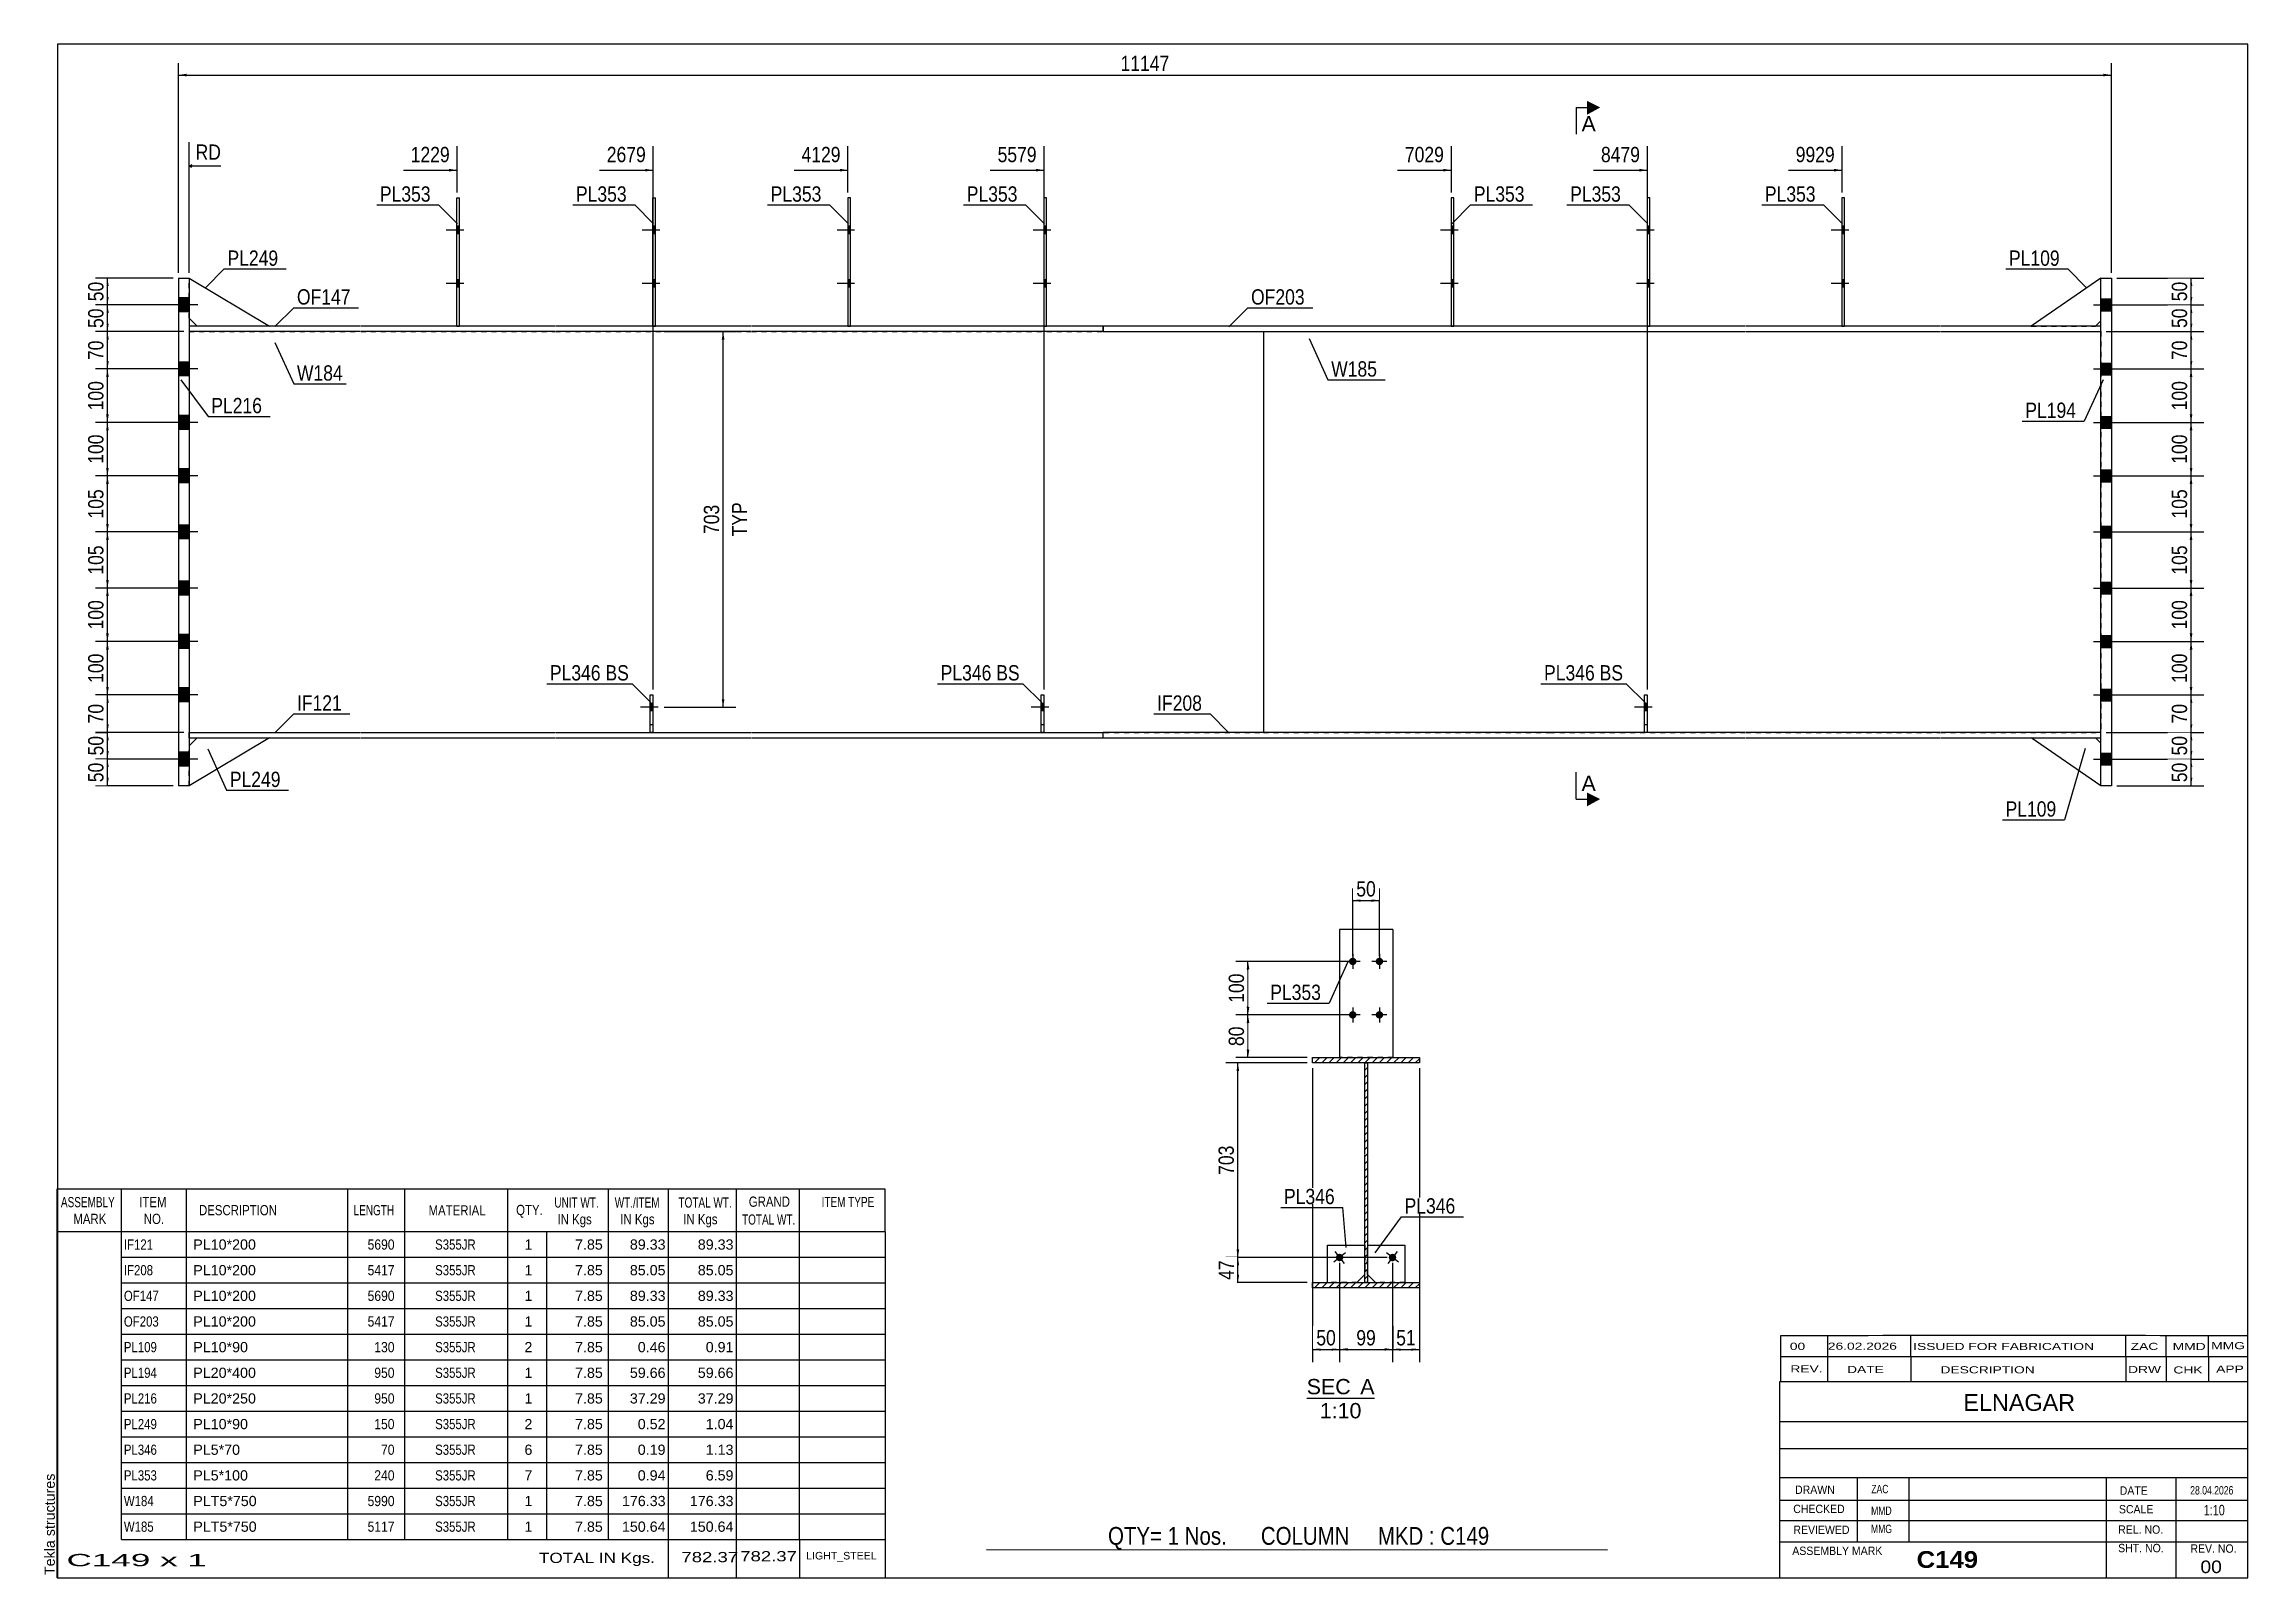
# Model space of a CAD drawing. Header units: millimetres. Extents: x -327 to 86, y -161 to 126.
import ezdxf

# ---------------------------------------------------------------- set-up
doc = ezdxf.new("R2010")
doc.units = ezdxf.units.MM
doc.linetypes.add('DXK_LINE_DOT1', pattern=[1.8814, 0.9407, -0.9407])
doc.linetypes.add('DXK_LINE_DOT2', pattern=[3.9198, 1.9599, -1.9599])
doc.styles.add('Arial', font='ARIAL.TTF', dxfattribs={"height": 0.2})
doc.styles.add('Arial Bold', font='ARIALBD.TTF', dxfattribs={"height": 0.2})
doc.styles.add('Arial Narrow', font='ARIALN.TTF', dxfattribs={"height": 0.2})

# ---------------------------------------------------------------- blocks, each defined once
blk = doc.blocks.new('Unknown-622305330-1210')
at = {"color": 5, "linetype": 'Continuous'}
for p, q in [((85.84, 126.3), (-324.16, 126.3)), ((-324.16, 126.3), (-324.16, -160.7)), ((85.84, -160.7), (85.84, 126.3)), ((-324.16, -160.7), (85.84, -160.7))]:
    blk.add_line(p, q, dxfattribs=at)
at = {"color": 174, "linetype": 'Continuous', "style": 'Arial'}
blk.add_text('Tekla structures', height=1.9102, rotation=90, dxfattribs=at).set_placement((-324.66, -160.2))
blk = doc.blocks.new('Unknown-622305330-12 - 8161')
at = {"color": 1, "linetype": 'Continuous'}
blk.add_line((-90.33, -127.12), (-77.65, -127.12), dxfattribs=at)
at = {"color": 0, "linetype": 'Continuous'}
blk.add_wipeout([(-82.11, -126.37), (-82.11, -123.37), (-90.33, -123.37), (-90.33, -126.37)], dxfattribs=at)
blk.add_wipeout([(-77.65, -126.37), (-77.65, -123.37), (-80.31, -123.37), (-80.31, -126.37)], dxfattribs=at)
blk.add_wipeout([(-80.1, -130.87), (-80.1, -127.87), (-87.88, -127.87), (-87.88, -130.87)], dxfattribs=at)
at = {"color": 136, "linetype": 'Continuous', "style": 'Arial'}
for s, height, p in [('SEC', 2.865, (-90.33, -126.37)), ('A', 2.87, (-80.31, -126.37)), ('1:10', 2.865, (-87.88, -130.87))]:
    blk.add_text(s, height=height, dxfattribs=at).set_placement(p)
blk = doc.blocks.new('Part-622305330-9014 - 1231')
at = {"color": 2, "linetype": 'Continuous'}
for p, q in [((-299.5, 82.5), (-284.5, 73.5)), ((-298, 73.5), (-299.5, 75))]:
    blk.add_line(p, q, dxfattribs=at)
at = {"color": 7, "linetype": 'DXK_LINE_DOT1'}
for p, q in [((-299.5, 75), (-299.5, 82.5)), ((-284.5, 73.5), (-298, 73.5))]:
    blk.add_line(p, q, dxfattribs=at)
blk = doc.blocks.new('Bolt-622305330-9048 - 1231')
at = {"linetype": 'Continuous'}
for points in [[(-62.81, 90.8), (-62.81, 92.2), (-63.31, 92.2), (-63.31, 90.8)], [(-62.81, 90.8), (-62.81, 92.2), (-63.31, 92.2), (-63.31, 90.8)], [(-62.81, 80.8), (-62.81, 82.2), (-63.31, 82.2), (-63.31, 80.8)], [(-62.81, 80.8), (-62.81, 82.2), (-63.31, 82.2), (-63.31, 80.8)]]:
    blk.add_hatch(color=3, dxfattribs=at).paths.add_polyline_path(points)
at = {"color": 3, "linetype": 'Continuous'}
for p, q in [((-62.01, 91.5), (-65.31, 91.5)), ((-62.01, 91.5), (-65.31, 91.5)), ((-62.81, 92.2), (-63.31, 92.2)), ((-62.81, 92.2), (-63.31, 92.2)), ((-62.81, 90.8), (-63.31, 90.8)), ((-62.81, 90.8), (-63.31, 90.8)), ((-62.01, 81.5), (-65.31, 81.5)), ((-62.01, 81.5), (-65.31, 81.5)), ((-62.81, 82.2), (-63.31, 82.2)), ((-62.81, 82.2), (-63.31, 82.2)), ((-62.81, 80.8), (-63.31, 80.8)), ((-62.81, 80.8), (-63.31, 80.8))]:
    blk.add_line(p, q, dxfattribs=at)
blk = doc.blocks.new('Part-622305330-8984 - 1231')
at = {"color": 2, "linetype": 'Continuous'}
for p, q in [((58.29, 82.5), (60.29, 82.5)), ((58.29, -12.5), (58.29, 82.5)), ((60.29, 82.5), (60.29, -12.5)), ((60.29, -12.5), (58.29, -12.5))]:
    blk.add_line(p, q, dxfattribs=at)
blk = doc.blocks.new('Part-622305330-8976 - 1231')
at = {"color": 2, "linetype": 'Continuous'}
for p, q in [((-299.5, -2.5), (-267.5, -2.5)), ((-299.5, -3.5), (-267.5, -3.5)), ((-267.4, -2.5), (-231.05, -2.5)), ((-267.4, -3.5), (-231.05, -3.5)), ((-230.95, -2.5), (-194.35, -2.5)), ((-230.95, -3.5), (-194.35, -3.5)), ((-194.25, -2.5), (-157.9, -2.5)), ((-194.25, -3.5), (-157.9, -3.5)), ((-157.8, -2.5), (-128.41, -2.5)), ((-157.8, -3.5), (-128.41, -3.5)), ((-128.41, -3.5), (-128.41, -2.5))]:
    blk.add_line(p, q, dxfattribs=at)
at = {"color": 7, "linetype": 'DXK_LINE_DOT1'}
blk.add_line((-299.5, -3.5), (-299.5, -2.5), dxfattribs=at)
blk = doc.blocks.new('Part-622305330-9000 - 1231')
at = {"color": 7, "linetype": 'DXK_LINE_DOT1'}
for p, q in [((-140.05, -2.5), (-140.05, 4.5)), ((-140.05, 4.5), (-139.55, 4.5)), ((-139.55, 4.5), (-139.55, -2.5)), ((-140.05, -1), (-139.55, -1)), ((-139.55, -2.5), (-140.05, -2.5))]:
    blk.add_line(p, q, dxfattribs=at)
blk = doc.blocks.new('Bolt-622305330-9047 - 1231')
at = {"linetype": 'Continuous'}
for points in [[(-175.75, 90.8), (-175.75, 92.2), (-176.25, 92.2), (-176.25, 90.8)], [(-175.75, 90.8), (-175.75, 92.2), (-176.25, 92.2), (-176.25, 90.8)], [(-175.75, 80.8), (-175.75, 82.2), (-176.25, 82.2), (-176.25, 80.8)], [(-175.75, 80.8), (-175.75, 82.2), (-176.25, 82.2), (-176.25, 80.8)]]:
    blk.add_hatch(color=3, dxfattribs=at).paths.add_polyline_path(points)
at = {"color": 3, "linetype": 'Continuous'}
for p, q in [((-174.95, 91.5), (-178.25, 91.5)), ((-174.95, 91.5), (-178.25, 91.5)), ((-175.75, 92.2), (-176.25, 92.2)), ((-175.75, 92.2), (-176.25, 92.2)), ((-175.75, 90.8), (-176.25, 90.8)), ((-175.75, 90.8), (-176.25, 90.8)), ((-174.95, 81.5), (-178.25, 81.5)), ((-174.95, 81.5), (-178.25, 81.5)), ((-175.75, 82.2), (-176.25, 82.2)), ((-175.75, 82.2), (-176.25, 82.2)), ((-175.75, 80.8), (-176.25, 80.8)), ((-175.75, 80.8), (-176.25, 80.8))]:
    blk.add_line(p, q, dxfattribs=at)
blk = doc.blocks.new('Part-622305330-8983 - 1231')
at = {"color": 2, "linetype": 'Continuous'}
blk.add_line((-98.41, 72.5), (-98.41, -2.5), dxfattribs=at)
at = {"color": 7, "linetype": 'DXK_LINE_DOT1'}
for p, q in [((-98.41, 72.5), (-81.41, 72.5)), ((-81.31, 72.5), (-44.96, 72.5)), ((-44.86, 72.5), (-8.26, 72.5)), ((-8.16, 72.5), (28.19, 72.5)), ((28.29, 72.5), (58.29, 72.5)), ((58.29, 72.5), (58.29, -2.5)), ((-98.41, -2.5), (-81.41, -2.5)), ((-81.31, -2.5), (-44.96, -2.5)), ((-44.86, -2.5), (-8.26, -2.5)), ((-8.16, -2.5), (28.19, -2.5)), ((28.29, -2.5), (58.29, -2.5))]:
    blk.add_line(p, q, dxfattribs=at)
blk = doc.blocks.new('Bolt-622305330-9039 - 1231')
at = {"color": 3, "linetype": 'DXK_LINE_DOT2'}
for p, q in [((-138.6, 2.2), (-141.9, 2.2)), ((-139.55, 2.9), (-140.05, 2.9)), ((-139.55, 1.5), (-140.05, 1.5))]:
    blk.add_line(p, q, dxfattribs=at)
blk = doc.blocks.new('Part-622305330-8975 - 1231')
at = {"color": 2, "linetype": 'Continuous'}
for p, q in [((-267.5, 73.5), (-299.5, 73.5)), ((-267.5, 72.5), (-299.5, 72.5)), ((-231.05, 73.5), (-267.4, 73.5)), ((-231.05, 72.5), (-267.4, 72.5)), ((-194.35, 73.5), (-230.95, 73.5)), ((-194.35, 72.5), (-230.95, 72.5)), ((-157.9, 73.5), (-194.25, 73.5)), ((-157.9, 72.5), (-194.25, 72.5)), ((-128.41, 73.5), (-157.8, 73.5)), ((-128.41, 72.5), (-157.8, 72.5)), ((-128.41, 72.5), (-128.41, 73.5))]:
    blk.add_line(p, q, dxfattribs=at)
at = {"color": 7, "linetype": 'DXK_LINE_DOT1'}
blk.add_line((-299.5, 73.5), (-299.5, 72.5), dxfattribs=at)
blk = doc.blocks.new('Part-622305330-8977 - 1231')
at = {"color": 2, "linetype": 'Continuous'}
for p, q in [((-128.41, 73.5), (-128.41, 72.5)), ((-81.41, 73.5), (-128.41, 73.5)), ((-128.41, 72.5), (-81.41, 72.5)), ((-44.96, 73.5), (-81.31, 73.5)), ((-81.31, 72.5), (-44.96, 72.5)), ((-8.26, 73.5), (-44.86, 73.5)), ((-44.86, 72.5), (-8.26, 72.5)), ((28.19, 73.5), (-8.16, 73.5)), ((-8.16, 72.5), (28.19, 72.5)), ((58.29, 73.5), (28.29, 73.5)), ((28.29, 72.5), (58.29, 72.5))]:
    blk.add_line(p, q, dxfattribs=at)
at = {"color": 7, "linetype": 'DXK_LINE_DOT1'}
blk.add_line((58.29, 72.5), (58.29, 73.5), dxfattribs=at)
blk = doc.blocks.new('Part-622305330-8980 - 1231')
at = {"color": 2, "linetype": 'Continuous'}
for p, q in [((-128.41, -3.5), (-128.41, -2.5)), ((-81.41, -2.5), (-128.41, -2.5)), ((-128.41, -3.5), (-81.41, -3.5)), ((-44.96, -2.5), (-81.31, -2.5)), ((-81.31, -3.5), (-44.96, -3.5)), ((-8.26, -2.5), (-44.86, -2.5)), ((-44.86, -3.5), (-8.26, -3.5)), ((28.19, -2.5), (-8.16, -2.5)), ((-8.16, -3.5), (28.19, -3.5)), ((58.29, -2.5), (28.29, -2.5)), ((28.29, -3.5), (58.29, -3.5))]:
    blk.add_line(p, q, dxfattribs=at)
at = {"color": 7, "linetype": 'DXK_LINE_DOT1'}
blk.add_line((58.29, -3.5), (58.29, -2.5), dxfattribs=at)
blk = doc.blocks.new('Part-622305330-8990 - 1231')
at = {"color": 2, "linetype": 'Continuous'}
for p, q in [((58.29, 82.5), (45.29, 73.5)), ((57.29, 73.5), (58.29, 74.5))]:
    blk.add_line(p, q, dxfattribs=at)
at = {"color": 7, "linetype": 'DXK_LINE_DOT1'}
for p, q in [((58.29, 74.5), (58.29, 82.5)), ((45.29, 73.5), (57.29, 73.5))]:
    blk.add_line(p, q, dxfattribs=at)
blk = doc.blocks.new('Part-622305330-8991 - 1231')
at = {"color": 2, "linetype": 'Continuous'}
for p, q in [((58.29, -12.5), (45.29, -3.5)), ((57.29, -3.5), (58.29, -4.5))]:
    blk.add_line(p, q, dxfattribs=at)
at = {"color": 7, "linetype": 'DXK_LINE_DOT1'}
for p, q in [((45.29, -3.5), (57.29, -3.5)), ((58.29, -12.5), (58.29, -4.5))]:
    blk.add_line(p, q, dxfattribs=at)
blk = doc.blocks.new('Bolt-622305330-9056 - 1231')
at = {"linetype": 'Continuous'}
blk.add_hatch(color=3, dxfattribs=at).paths.add_polyline_path([(-26.61, 1.5), (-26.61, 2.9), (-27.11, 2.9), (-27.11, 1.5)])
at = {"color": 3, "linetype": 'Continuous'}
for p, q in [((-25.66, 2.2), (-28.96, 2.2)), ((-26.61, 2.9), (-27.11, 2.9)), ((-26.61, 1.5), (-27.11, 1.5))]:
    blk.add_line(p, q, dxfattribs=at)
blk = doc.blocks.new('Part-622305330-8992 - 1231')
at = {"color": 2, "linetype": 'Continuous'}
for p, q in [((-212.7, 73.5), (-212.7, 97.5)), ((-212.7, 97.5), (-212.2, 97.5)), ((-212.2, 73.5), (-212.2, 97.5))]:
    blk.add_line(p, q, dxfattribs=at)
at = {"color": 7, "linetype": 'DXK_LINE_DOT1'}
blk.add_line((-212.7, 73.5), (-212.2, 73.5), dxfattribs=at)
blk = doc.blocks.new('Part-622305330-8993 - 1231')
at = {"color": 7, "linetype": 'DXK_LINE_DOT1'}
for p, q in [((-213.2, -2.5), (-213.2, 4.5)), ((-213.2, 4.5), (-212.7, 4.5)), ((-212.7, 4.5), (-212.7, -2.5)), ((-213.2, -1), (-212.7, -1)), ((-212.7, -2.5), (-213.2, -2.5))]:
    blk.add_line(p, q, dxfattribs=at)
blk = doc.blocks.new('Part-622305330-8996 - 1231')
at = {"color": 2, "linetype": 'Continuous'}
for p, q in [((-213.2, -2.5), (-213.2, 4.5)), ((-213.2, 4.5), (-212.7, 4.5)), ((-212.7, 4.5), (-212.7, -2.5))]:
    blk.add_line(p, q, dxfattribs=at)
blk = doc.blocks.new('Part-622305330-8999 - 1231')
at = {"color": 2, "linetype": 'Continuous'}
for p, q in [((-139.05, 97.5), (-139.55, 97.5)), ((-139.55, 97.5), (-139.55, 73.5)), ((-139.05, 73.5), (-139.05, 97.5))]:
    blk.add_line(p, q, dxfattribs=at)
at = {"color": 7, "linetype": 'DXK_LINE_DOT1'}
blk.add_line((-139.55, 73.5), (-139.05, 73.5), dxfattribs=at)
blk = doc.blocks.new('Part-622305330-9003 - 1231')
at = {"color": 2, "linetype": 'Continuous'}
for p, q in [((-140.05, -2.5), (-140.05, 4.5)), ((-140.05, 4.5), (-139.55, 4.5)), ((-139.55, 4.5), (-139.55, -2.5))]:
    blk.add_line(p, q, dxfattribs=at)
blk = doc.blocks.new('Part-622305330-9006 - 1231')
at = {"color": 2, "linetype": 'Continuous'}
for p, q in [((-26.11, 97.5), (-26.61, 97.5)), ((-26.61, 97.5), (-26.61, 73.5)), ((-26.11, 73.5), (-26.11, 97.5))]:
    blk.add_line(p, q, dxfattribs=at)
at = {"color": 7, "linetype": 'DXK_LINE_DOT1'}
blk.add_line((-26.61, 73.5), (-26.11, 73.5), dxfattribs=at)
blk = doc.blocks.new('Part-622305330-9007 - 1231')
at = {"color": 2, "linetype": 'Continuous'}
for p, q in [((-249.4, 73.5), (-249.4, 97.5)), ((-249.4, 97.5), (-248.9, 97.5)), ((-248.9, 73.5), (-248.9, 97.5))]:
    blk.add_line(p, q, dxfattribs=at)
at = {"color": 7, "linetype": 'DXK_LINE_DOT1'}
blk.add_line((-249.4, 73.5), (-248.9, 73.5), dxfattribs=at)
blk = doc.blocks.new('Part-622305330-9008 - 1231')
at = {"color": 2, "linetype": 'Continuous'}
for p, q in [((-175.75, 97.5), (-176.25, 97.5)), ((-176.25, 97.5), (-176.25, 73.5)), ((-175.75, 73.5), (-175.75, 97.5))]:
    blk.add_line(p, q, dxfattribs=at)
at = {"color": 7, "linetype": 'DXK_LINE_DOT1'}
blk.add_line((-176.25, 73.5), (-175.75, 73.5), dxfattribs=at)
blk = doc.blocks.new('Part-622305330-9009 - 1231')
at = {"color": 2, "linetype": 'Continuous'}
for p, q in [((-62.81, 97.5), (-63.31, 97.5)), ((-63.31, 97.5), (-63.31, 73.5)), ((-62.81, 73.5), (-62.81, 97.5))]:
    blk.add_line(p, q, dxfattribs=at)
at = {"color": 7, "linetype": 'DXK_LINE_DOT1'}
blk.add_line((-63.31, 73.5), (-62.81, 73.5), dxfattribs=at)
blk = doc.blocks.new('Part-622305330-9010 - 1231')
at = {"color": 2, "linetype": 'Continuous'}
for p, q in [((10.34, 97.5), (9.84, 97.5)), ((9.84, 97.5), (9.84, 73.5)), ((10.34, 73.5), (10.34, 97.5))]:
    blk.add_line(p, q, dxfattribs=at)
at = {"color": 7, "linetype": 'DXK_LINE_DOT1'}
blk.add_line((9.84, 73.5), (10.34, 73.5), dxfattribs=at)
blk = doc.blocks.new('Part-622305330-9011 - 1231')
at = {"color": 2, "linetype": 'Continuous'}
for p, q in [((-301.5, 82.5), (-299.5, 82.5)), ((-301.5, 82.5), (-301.5, -12.5)), ((-299.5, 82.5), (-299.5, -12.5)), ((-299.5, -12.5), (-301.5, -12.5))]:
    blk.add_line(p, q, dxfattribs=at)
blk = doc.blocks.new('Part-622305330-9016 - 1231')
at = {"color": 2, "linetype": 'Continuous'}
for p, q in [((-284.5, -3.5), (-299.5, -12.5)), ((-299.5, -5), (-298, -3.5))]:
    blk.add_line(p, q, dxfattribs=at)
at = {"color": 7, "linetype": 'DXK_LINE_DOT1'}
for p, q in [((-298, -3.5), (-284.5, -3.5)), ((-299.5, -12.5), (-299.5, -5))]:
    blk.add_line(p, q, dxfattribs=at)
blk = doc.blocks.new('Part-622305330-9018 - 1231')
at = {"color": 7, "linetype": 'DXK_LINE_DOT1'}
for p, q in [((-27.11, -2.5), (-27.11, 4.5)), ((-27.11, 4.5), (-26.61, 4.5)), ((-26.61, 4.5), (-26.61, -2.5)), ((-27.11, -1), (-26.61, -1))]:
    blk.add_line(p, q, dxfattribs=at)
blk = doc.blocks.new('Part-622305330-9021 - 1231')
at = {"color": 2, "linetype": 'Continuous'}
for p, q in [((-27.11, -2.5), (-27.11, 4.5)), ((-27.11, 4.5), (-26.61, 4.5)), ((-26.61, 4.5), (-26.61, -2.5))]:
    blk.add_line(p, q, dxfattribs=at)
blk = doc.blocks.new('Part-622305330-9024 - 1231')
at = {"color": 7, "linetype": 'DXK_LINE_DOT1'}
for p, q in [((-299.5, 72.5), (-299.5, -2.5)), ((-299.5, 72.5), (-267.5, 72.5)), ((-267.4, 72.5), (-231.05, 72.5)), ((-230.95, 72.5), (-194.35, 72.5)), ((-194.25, 72.5), (-157.9, 72.5)), ((-157.8, 72.5), (-98.41, 72.5)), ((-299.5, -2.5), (-267.5, -2.5)), ((-267.4, -2.5), (-231.05, -2.5)), ((-230.95, -2.5), (-213.2, -2.5)), ((-212.7, -2.5), (-194.35, -2.5)), ((-194.25, -2.5), (-157.9, -2.5)), ((-157.8, -2.5), (-140.05, -2.5)), ((-139.55, -2.5), (-98.41, -2.5))]:
    blk.add_line(p, q, dxfattribs=at)
at = {"color": 2, "linetype": 'Continuous'}
blk.add_line((-98.41, 72.5), (-98.41, -2.5), dxfattribs=at)
blk = doc.blocks.new('Bolt-622305330-9025 - 1231')
at = {"linetype": 'Continuous'}
for points in [[(58.29, 78.6), (58.29, 76.4), (60.29, 76.4), (60.29, 78.6)], [(58.29, 78.6), (58.29, 76.4), (60.29, 76.4), (60.29, 78.6)], [(58.29, 66.6), (58.29, 64.4), (60.29, 64.4), (60.29, 66.6)], [(58.29, 66.6), (58.29, 64.4), (60.29, 64.4), (60.29, 66.6)], [(58.29, 56.6), (58.29, 54.4), (60.29, 54.4), (60.29, 56.6)], [(58.29, 56.6), (58.29, 54.4), (60.29, 54.4), (60.29, 56.6)], [(58.29, 46.6), (58.29, 44.4), (60.29, 44.4), (60.29, 46.6)], [(58.29, 46.6), (58.29, 44.4), (60.29, 44.4), (60.29, 46.6)], [(58.29, 36.1), (58.29, 33.9), (60.29, 33.9), (60.29, 36.1)], [(58.29, 36.1), (58.29, 33.9), (60.29, 33.9), (60.29, 36.1)], [(58.29, 25.6), (58.29, 23.4), (60.29, 23.4), (60.29, 25.6)], [(58.29, 25.6), (58.29, 23.4), (60.29, 23.4), (60.29, 25.6)], [(58.29, 15.6), (58.29, 13.4), (60.29, 13.4), (60.29, 15.6)], [(58.29, 15.6), (58.29, 13.4), (60.29, 13.4), (60.29, 15.6)], [(58.29, 5.6), (58.29, 3.4), (60.29, 3.4), (60.29, 5.6)], [(58.29, 5.6), (58.29, 3.4), (60.29, 3.4), (60.29, 5.6)], [(58.29, -6.4), (58.29, -8.6), (60.29, -8.6), (60.29, -6.4)], [(58.29, -6.4), (58.29, -8.6), (60.29, -8.6), (60.29, -6.4)]]:
    blk.add_hatch(color=3, dxfattribs=at).paths.add_polyline_path(points)
at = {"color": 3, "linetype": 'Continuous'}
for p, q in [((58.29, 78.6), (60.29, 78.6)), ((58.29, 78.6), (60.29, 78.6)), ((56.95, 77.5), (66.29, 77.5)), ((56.95, 77.5), (66.29, 77.5)), ((58.29, 76.4), (60.29, 76.4)), ((58.29, 76.4), (60.29, 76.4)), ((58.29, 66.6), (60.29, 66.6)), ((58.29, 66.6), (60.29, 66.6)), ((56.95, 65.5), (66.29, 65.5)), ((56.95, 65.5), (66.29, 65.5)), ((58.29, 64.4), (60.29, 64.4)), ((58.29, 64.4), (60.29, 64.4)), ((56.95, 55.5), (66.29, 55.5)), ((56.95, 55.5), (66.29, 55.5)), ((58.29, 56.6), (60.29, 56.6)), ((58.29, 56.6), (60.29, 56.6)), ((58.29, 54.4), (60.29, 54.4)), ((58.29, 54.4), (60.29, 54.4)), ((56.95, 45.5), (66.29, 45.5)), ((56.95, 45.5), (66.29, 45.5)), ((58.29, 46.6), (60.29, 46.6)), ((58.29, 46.6), (60.29, 46.6)), ((58.29, 44.4), (60.29, 44.4)), ((58.29, 44.4), (60.29, 44.4)), ((56.95, 35), (66.29, 35)), ((56.95, 35), (66.29, 35)), ((58.29, 36.1), (60.29, 36.1)), ((58.29, 36.1), (60.29, 36.1)), ((58.29, 33.9), (60.29, 33.9)), ((58.29, 33.9), (60.29, 33.9)), ((58.29, 25.6), (60.29, 25.6)), ((58.29, 25.6), (60.29, 25.6)), ((56.95, 24.5), (66.29, 24.5)), ((56.95, 24.5), (66.29, 24.5)), ((58.29, 23.4), (60.29, 23.4)), ((58.29, 23.4), (60.29, 23.4)), ((56.95, 14.5), (66.29, 14.5)), ((56.95, 14.5), (66.29, 14.5)), ((58.29, 15.6), (60.29, 15.6)), ((58.29, 15.6), (60.29, 15.6)), ((58.29, 13.4), (60.29, 13.4)), ((58.29, 13.4), (60.29, 13.4)), ((56.95, 4.5), (66.29, 4.5)), ((56.95, 4.5), (66.29, 4.5)), ((58.29, 5.6), (60.29, 5.6)), ((58.29, 5.6), (60.29, 5.6)), ((58.29, 3.4), (60.29, 3.4)), ((58.29, 3.4), (60.29, 3.4)), ((56.95, -7.5), (66.29, -7.5)), ((56.95, -7.5), (66.29, -7.5)), ((58.29, -6.4), (60.29, -6.4)), ((58.29, -6.4), (60.29, -6.4)), ((58.29, -8.6), (60.29, -8.6)), ((58.29, -8.6), (60.29, -8.6))]:
    blk.add_line(p, q, dxfattribs=at)
blk = doc.blocks.new('Bolt-622305330-9031 - 1231')
at = {"linetype": 'Continuous'}
for points in [[(-212.2, 90.8), (-212.2, 92.2), (-212.7, 92.2), (-212.7, 90.8)], [(-212.2, 90.8), (-212.2, 92.2), (-212.7, 92.2), (-212.7, 90.8)], [(-212.2, 80.8), (-212.2, 82.2), (-212.7, 82.2), (-212.7, 80.8)], [(-212.2, 80.8), (-212.2, 82.2), (-212.7, 82.2), (-212.7, 80.8)]]:
    blk.add_hatch(color=3, dxfattribs=at).paths.add_polyline_path(points)
at = {"color": 3, "linetype": 'Continuous'}
for p, q in [((-211.4, 91.5), (-214.7, 91.5)), ((-211.4, 91.5), (-214.7, 91.5)), ((-212.2, 92.2), (-212.7, 92.2)), ((-212.2, 92.2), (-212.7, 92.2)), ((-212.2, 90.8), (-212.7, 90.8)), ((-212.2, 90.8), (-212.7, 90.8)), ((-211.4, 81.5), (-214.7, 81.5)), ((-211.4, 81.5), (-214.7, 81.5)), ((-212.2, 82.2), (-212.7, 82.2)), ((-212.2, 82.2), (-212.7, 82.2)), ((-212.2, 80.8), (-212.7, 80.8)), ((-212.2, 80.8), (-212.7, 80.8))]:
    blk.add_line(p, q, dxfattribs=at)
blk = doc.blocks.new('Bolt-622305330-9032 - 1231')
at = {"color": 3, "linetype": 'DXK_LINE_DOT2'}
for p, q in [((-211.75, 2.2), (-215.05, 2.2)), ((-212.7, 2.9), (-213.2, 2.9)), ((-212.7, 1.5), (-213.2, 1.5))]:
    blk.add_line(p, q, dxfattribs=at)
blk = doc.blocks.new('Bolt-622305330-9035 - 1231')
at = {"linetype": 'Continuous'}
blk.add_hatch(color=3, dxfattribs=at).paths.add_polyline_path([(-212.7, 1.5), (-212.7, 2.9), (-213.2, 2.9), (-213.2, 1.5)])
at = {"color": 3, "linetype": 'Continuous'}
for p, q in [((-211.75, 2.2), (-215.05, 2.2)), ((-212.7, 2.9), (-213.2, 2.9)), ((-212.7, 1.5), (-213.2, 1.5))]:
    blk.add_line(p, q, dxfattribs=at)
blk = doc.blocks.new('Bolt-622305330-9038 - 1231')
at = {"linetype": 'Continuous'}
for points in [[(-139.05, 90.8), (-139.05, 92.2), (-139.55, 92.2), (-139.55, 90.8)], [(-139.05, 90.8), (-139.05, 92.2), (-139.55, 92.2), (-139.55, 90.8)], [(-139.05, 80.8), (-139.05, 82.2), (-139.55, 82.2), (-139.55, 80.8)], [(-139.05, 80.8), (-139.05, 82.2), (-139.55, 82.2), (-139.55, 80.8)]]:
    blk.add_hatch(color=3, dxfattribs=at).paths.add_polyline_path(points)
at = {"color": 3, "linetype": 'Continuous'}
for p, q in [((-138.25, 91.5), (-141.55, 91.5)), ((-138.25, 91.5), (-141.55, 91.5)), ((-139.05, 92.2), (-139.55, 92.2)), ((-139.05, 92.2), (-139.55, 92.2)), ((-139.05, 90.8), (-139.55, 90.8)), ((-139.05, 90.8), (-139.55, 90.8)), ((-138.25, 81.5), (-141.55, 81.5)), ((-138.25, 81.5), (-141.55, 81.5)), ((-139.05, 82.2), (-139.55, 82.2)), ((-139.05, 82.2), (-139.55, 82.2)), ((-139.05, 80.8), (-139.55, 80.8)), ((-139.05, 80.8), (-139.55, 80.8))]:
    blk.add_line(p, q, dxfattribs=at)
blk = doc.blocks.new('Bolt-622305330-9042 - 1231')
at = {"linetype": 'Continuous'}
blk.add_hatch(color=3, dxfattribs=at).paths.add_polyline_path([(-139.55, 1.5), (-139.55, 2.9), (-140.05, 2.9), (-140.05, 1.5)])
at = {"color": 3, "linetype": 'Continuous'}
for p, q in [((-138.6, 2.2), (-141.9, 2.2)), ((-139.55, 2.9), (-140.05, 2.9)), ((-139.55, 1.5), (-140.05, 1.5))]:
    blk.add_line(p, q, dxfattribs=at)
blk = doc.blocks.new('Bolt-622305330-9045 - 1231')
at = {"linetype": 'Continuous'}
for points in [[(-26.11, 90.8), (-26.11, 92.2), (-26.61, 92.2), (-26.61, 90.8)], [(-26.11, 90.8), (-26.11, 92.2), (-26.61, 92.2), (-26.61, 90.8)], [(-26.11, 80.8), (-26.11, 82.2), (-26.61, 82.2), (-26.61, 80.8)], [(-26.11, 80.8), (-26.11, 82.2), (-26.61, 82.2), (-26.61, 80.8)]]:
    blk.add_hatch(color=3, dxfattribs=at).paths.add_polyline_path(points)
at = {"color": 3, "linetype": 'Continuous'}
for p, q in [((-25.31, 91.5), (-28.61, 91.5)), ((-25.31, 91.5), (-28.61, 91.5)), ((-26.11, 92.2), (-26.61, 92.2)), ((-26.11, 92.2), (-26.61, 92.2)), ((-26.11, 90.8), (-26.61, 90.8)), ((-26.11, 90.8), (-26.61, 90.8)), ((-25.31, 81.5), (-28.61, 81.5)), ((-25.31, 81.5), (-28.61, 81.5)), ((-26.11, 82.2), (-26.61, 82.2)), ((-26.11, 82.2), (-26.61, 82.2)), ((-26.11, 80.8), (-26.61, 80.8)), ((-26.11, 80.8), (-26.61, 80.8))]:
    blk.add_line(p, q, dxfattribs=at)
blk = doc.blocks.new('Bolt-622305330-9046 - 1231')
at = {"linetype": 'Continuous'}
for points in [[(-248.9, 90.8), (-248.9, 92.2), (-249.4, 92.2), (-249.4, 90.8)], [(-248.9, 90.8), (-248.9, 92.2), (-249.4, 92.2), (-249.4, 90.8)], [(-248.9, 80.8), (-248.9, 82.2), (-249.4, 82.2), (-249.4, 80.8)], [(-248.9, 80.8), (-248.9, 82.2), (-249.4, 82.2), (-249.4, 80.8)]]:
    blk.add_hatch(color=3, dxfattribs=at).paths.add_polyline_path(points)
at = {"color": 3, "linetype": 'Continuous'}
for p, q in [((-248.1, 91.5), (-251.4, 91.5)), ((-248.1, 91.5), (-251.4, 91.5)), ((-248.9, 92.2), (-249.4, 92.2)), ((-248.9, 92.2), (-249.4, 92.2)), ((-248.9, 90.8), (-249.4, 90.8)), ((-248.9, 90.8), (-249.4, 90.8)), ((-248.1, 81.5), (-251.4, 81.5)), ((-248.1, 81.5), (-251.4, 81.5)), ((-248.9, 82.2), (-249.4, 82.2)), ((-248.9, 82.2), (-249.4, 82.2)), ((-248.9, 80.8), (-249.4, 80.8)), ((-248.9, 80.8), (-249.4, 80.8))]:
    blk.add_line(p, q, dxfattribs=at)
blk = doc.blocks.new('Bolt-622305330-9049 - 1231')
at = {"linetype": 'Continuous'}
for points in [[(10.34, 90.8), (10.34, 92.2), (9.84, 92.2), (9.84, 90.8)], [(10.34, 90.8), (10.34, 92.2), (9.84, 92.2), (9.84, 90.8)], [(10.34, 80.8), (10.34, 82.2), (9.84, 82.2), (9.84, 80.8)], [(10.34, 80.8), (10.34, 82.2), (9.84, 82.2), (9.84, 80.8)]]:
    blk.add_hatch(color=3, dxfattribs=at).paths.add_polyline_path(points)
at = {"color": 3, "linetype": 'Continuous'}
for p, q in [((11.14, 91.5), (7.84, 91.5)), ((11.14, 91.5), (7.84, 91.5)), ((10.34, 92.2), (9.84, 92.2)), ((10.34, 92.2), (9.84, 92.2)), ((10.34, 90.8), (9.84, 90.8)), ((10.34, 90.8), (9.84, 90.8)), ((11.14, 81.5), (7.84, 81.5)), ((11.14, 81.5), (7.84, 81.5)), ((10.34, 82.2), (9.84, 82.2)), ((10.34, 82.2), (9.84, 82.2)), ((10.34, 80.8), (9.84, 80.8)), ((10.34, 80.8), (9.84, 80.8))]:
    blk.add_line(p, q, dxfattribs=at)
blk = doc.blocks.new('Bolt-622305330-9050 - 1231')
at = {"linetype": 'Continuous'}
for points in [[(-301.5, 78.8), (-301.5, 76.2), (-299.5, 76.2), (-299.5, 78.8)], [(-301.5, 78.8), (-301.5, 76.2), (-299.5, 76.2), (-299.5, 78.8)], [(-301.5, 66.8), (-301.5, 64.2), (-299.5, 64.2), (-299.5, 66.8)], [(-301.5, 66.8), (-301.5, 64.2), (-299.5, 64.2), (-299.5, 66.8)], [(-301.5, 56.8), (-301.5, 54.2), (-299.5, 54.2), (-299.5, 56.8)], [(-301.5, 56.8), (-301.5, 54.2), (-299.5, 54.2), (-299.5, 56.8)], [(-301.5, 46.8), (-301.5, 44.2), (-299.5, 44.2), (-299.5, 46.8)], [(-301.5, 46.8), (-301.5, 44.2), (-299.5, 44.2), (-299.5, 46.8)], [(-301.5, 36.3), (-301.5, 33.7), (-299.5, 33.7), (-299.5, 36.3)], [(-301.5, 36.3), (-301.5, 33.7), (-299.5, 33.7), (-299.5, 36.3)], [(-301.5, 25.8), (-301.5, 23.2), (-299.5, 23.2), (-299.5, 25.8)], [(-301.5, 25.8), (-301.5, 23.2), (-299.5, 23.2), (-299.5, 25.8)], [(-301.5, 15.8), (-301.5, 13.2), (-299.5, 13.2), (-299.5, 15.8)], [(-301.5, 15.8), (-301.5, 13.2), (-299.5, 13.2), (-299.5, 15.8)], [(-301.5, 5.8), (-301.5, 3.2), (-299.5, 3.2), (-299.5, 5.8)], [(-301.5, 5.8), (-301.5, 3.2), (-299.5, 3.2), (-299.5, 5.8)], [(-301.5, -6.2), (-301.5, -8.8), (-299.5, -8.8), (-299.5, -6.2)], [(-301.5, -6.2), (-301.5, -8.8), (-299.5, -8.8), (-299.5, -6.2)]]:
    blk.add_hatch(color=3, dxfattribs=at).paths.add_polyline_path(points)
at = {"color": 3, "linetype": 'Continuous'}
for p, q in [((-299.5, 78.8), (-301.5, 78.8)), ((-299.5, 78.8), (-301.5, 78.8)), ((-297.91, 77.5), (-308.5, 77.5)), ((-297.91, 77.5), (-308.5, 77.5)), ((-299.5, 76.2), (-301.5, 76.2)), ((-299.5, 76.2), (-301.5, 76.2)), ((-299.5, 66.8), (-301.5, 66.8)), ((-299.5, 66.8), (-301.5, 66.8)), ((-297.91, 65.5), (-308.5, 65.5)), ((-297.91, 65.5), (-308.5, 65.5)), ((-299.5, 64.2), (-301.5, 64.2)), ((-299.5, 64.2), (-301.5, 64.2)), ((-297.91, 55.5), (-308.5, 55.5)), ((-297.91, 55.5), (-308.5, 55.5)), ((-299.5, 56.8), (-301.5, 56.8)), ((-299.5, 56.8), (-301.5, 56.8)), ((-299.5, 54.2), (-301.5, 54.2)), ((-299.5, 54.2), (-301.5, 54.2)), ((-297.91, 45.5), (-308.5, 45.5)), ((-297.91, 45.5), (-308.5, 45.5)), ((-299.5, 46.8), (-301.5, 46.8)), ((-299.5, 46.8), (-301.5, 46.8)), ((-299.5, 44.2), (-301.5, 44.2)), ((-299.5, 44.2), (-301.5, 44.2)), ((-297.91, 35), (-308.5, 35)), ((-297.91, 35), (-308.5, 35)), ((-299.5, 36.3), (-301.5, 36.3)), ((-299.5, 36.3), (-301.5, 36.3)), ((-299.5, 33.7), (-301.5, 33.7)), ((-299.5, 33.7), (-301.5, 33.7)), ((-299.5, 25.8), (-301.5, 25.8)), ((-299.5, 25.8), (-301.5, 25.8)), ((-297.91, 24.5), (-308.5, 24.5)), ((-297.91, 24.5), (-308.5, 24.5)), ((-299.5, 23.2), (-301.5, 23.2)), ((-299.5, 23.2), (-301.5, 23.2)), ((-297.91, 14.5), (-308.5, 14.5)), ((-297.91, 14.5), (-308.5, 14.5)), ((-299.5, 15.8), (-301.5, 15.8)), ((-299.5, 15.8), (-301.5, 15.8)), ((-299.5, 13.2), (-301.5, 13.2)), ((-299.5, 13.2), (-301.5, 13.2)), ((-297.91, 4.5), (-308.5, 4.5)), ((-297.91, 4.5), (-308.5, 4.5)), ((-299.5, 5.8), (-301.5, 5.8)), ((-299.5, 5.8), (-301.5, 5.8)), ((-299.5, 3.2), (-301.5, 3.2)), ((-299.5, 3.2), (-301.5, 3.2)), ((-297.91, -7.5), (-308.5, -7.5)), ((-297.91, -7.5), (-308.5, -7.5)), ((-299.5, -6.2), (-301.5, -6.2)), ((-299.5, -6.2), (-301.5, -6.2)), ((-299.5, -8.8), (-301.5, -8.8)), ((-299.5, -8.8), (-301.5, -8.8))]:
    blk.add_line(p, q, dxfattribs=at)
blk = doc.blocks.new('Bolt-622305330-9053 - 1231')
at = {"color": 3, "linetype": 'DXK_LINE_DOT2'}
for p, q in [((-25.66, 2.2), (-28.96, 2.2)), ((-26.61, 2.9), (-27.11, 2.9)), ((-26.61, 1.5), (-27.11, 1.5))]:
    blk.add_line(p, q, dxfattribs=at)
blk = doc.blocks.new('Part-622305330-9109 - 8161')
at = {"color": 2, "linetype": 'Continuous'}
for p, q in [((-86.47, -105.47), (-86.47, -98.47)), ((-86.47, -98.47), (-79.47, -98.47)), ((-79.47, -103.97), (-80.97, -105.47))]:
    blk.add_line(p, q, dxfattribs=at)
at = {"color": 7, "linetype": 'DXK_LINE_DOT1'}
for p, q in [((-79.47, -98.47), (-79.47, -103.97)), ((-80.97, -105.47), (-86.47, -105.47))]:
    blk.add_line(p, q, dxfattribs=at)
blk = doc.blocks.new('Part-622305330-9068 - 8161')
at = {"linetype": 'Continuous'}
h = blk.add_hatch(dxfattribs=at)
h.set_pattern_fill('', scale=0.3, style=0, pattern_type=0)
h.set_pattern_definition([(45, (-89.2227, -63.3726), (-0.67352, 0.67352), [])])
h.paths.add_polyline_path([(-69.22, -63.37), (-89.22, -63.37), (-89.22, -64.37), (-69.22, -64.37)])
at = {"color": 2, "linetype": 'Continuous'}
for p, q in [((-89.22, -63.37), (-69.22, -63.37)), ((-89.22, -64.37), (-89.22, -63.37)), ((-69.22, -64.37), (-89.22, -64.37)), ((-69.22, -63.37), (-69.22, -64.37))]:
    blk.add_line(p, q, dxfattribs=at)
blk = doc.blocks.new('Part-622305330-9071 - 8161')
at = {"linetype": 'Continuous'}
h = blk.add_hatch(dxfattribs=at)
h.set_pattern_fill('', scale=0.3, style=0, pattern_type=0)
h.set_pattern_definition([(45, (-89.2227, -105.4726), (-0.67352, 0.67352), [])])
h.paths.add_polyline_path([(-69.22, -105.47), (-89.22, -105.47), (-89.22, -106.47), (-69.22, -106.47)])
at = {"color": 2, "linetype": 'Continuous'}
for p, q in [((-89.22, -105.47), (-69.22, -105.47)), ((-89.22, -106.47), (-89.22, -105.47)), ((-69.22, -106.47), (-89.22, -106.47)), ((-69.22, -105.47), (-69.22, -106.47))]:
    blk.add_line(p, q, dxfattribs=at)
blk = doc.blocks.new('Part-622305330-9074 - 8161')
at = {"linetype": 'Continuous'}
h = blk.add_hatch(dxfattribs=at)
h.set_pattern_fill('', scale=0.3, style=0, pattern_type=0)
h.set_pattern_definition([(45, (-79.4727, -64.3726), (-0.67352, 0.67352), [])])
h.paths.add_polyline_path([(-78.97, -64.37), (-79.47, -64.37), (-79.47, -105.47), (-78.97, -105.47)])
at = {"color": 2, "linetype": 'Continuous'}
for p, q in [((-79.47, -64.37), (-78.97, -64.37)), ((-79.47, -81.37), (-79.47, -64.37)), ((-78.97, -64.37), (-78.97, -81.37)), ((-79.47, -105.47), (-79.47, -81.47)), ((-78.97, -81.47), (-78.97, -105.47)), ((-78.97, -105.47), (-79.47, -105.47))]:
    blk.add_line(p, q, dxfattribs=at)
blk = doc.blocks.new('Part-622305330-9097 - 8161')
at = {"color": 2, "linetype": 'Continuous'}
for p, q in [((-74.22, -39.37), (-84.22, -39.37)), ((-84.22, -39.37), (-84.22, -63.37)), ((-74.22, -39.37), (-74.22, -63.37))]:
    blk.add_line(p, q, dxfattribs=at)
at = {"color": 7, "linetype": 'DXK_LINE_DOT1'}
blk.add_line((-74.22, -63.37), (-84.22, -63.37), dxfattribs=at)
blk = doc.blocks.new('Bolt-622305330-9136 - 8161')
at = {"linetype": 'Continuous'}
for points in [[(-81.02, -45.37, -1), (-82.42, -45.37, -1)], [(-76.02, -45.37, -1), (-77.42, -45.37, -1)], [(-81.02, -55.37, -1), (-82.42, -55.37, -1)], [(-76.02, -55.37, -1), (-77.42, -55.37, -1)]]:
    blk.add_hatch(color=3, dxfattribs=at).paths.add_polyline_path(points)
at = {"color": 3, "linetype": 'Continuous'}
for p, q in [((-80.32, -45.37), (-83.12, -45.37)), ((-81.72, -43.97), (-81.72, -46.77)), ((-75.32, -45.37), (-78.12, -45.37)), ((-76.72, -43.97), (-76.72, -46.77)), ((-80.32, -55.37), (-83.12, -55.37)), ((-81.72, -53.97), (-81.72, -56.77)), ((-75.32, -55.37), (-78.12, -55.37)), ((-76.72, -53.97), (-76.72, -56.77))]:
    blk.add_line(p, q, dxfattribs=at)
blk = doc.blocks.new('Part-622305330-9112 - 8161')
at = {"color": 2, "linetype": 'Continuous'}
for p, q in [((-78.97, -98.47), (-71.97, -98.47)), ((-71.97, -98.47), (-71.97, -105.47)), ((-78.97, -103.97), (-77.47, -105.47))]:
    blk.add_line(p, q, dxfattribs=at)
at = {"color": 7, "linetype": 'DXK_LINE_DOT1'}
for p, q in [((-78.97, -103.97), (-78.97, -98.47)), ((-71.97, -105.47), (-77.47, -105.47))]:
    blk.add_line(p, q, dxfattribs=at)
blk = doc.blocks.new('Bolt-622305330-9144 - 8161')
at = {"linetype": 'Continuous'}
blk.add_hatch(color=3, dxfattribs=at).paths.add_polyline_path([(-83.62, -100.34, -1), (-84.72, -101.21, -1)])
at = {"color": 3, "linetype": 'Continuous'}
for p, q in [((-83.07, -99.91), (-85.27, -101.64)), ((-85.04, -99.67), (-83.31, -101.87))]:
    blk.add_line(p, q, dxfattribs=at)
blk = doc.blocks.new('Bolt-622305330-9147 - 8161')
at = {"linetype": 'Continuous'}
blk.add_hatch(color=3, dxfattribs=at).paths.add_polyline_path([(-73.72, -101.21, -1), (-74.82, -100.34, -1)])
at = {"color": 3, "linetype": 'Continuous'}
for p, q in [((-73.17, -101.64), (-75.37, -99.91)), ((-73.41, -99.67), (-75.14, -101.87))]:
    blk.add_line(p, q, dxfattribs=at)
blk = doc.blocks.new('StraightDimension-622305330-6586 - 1231')
at = {"linetype": 'Continuous'}
for points in [[(-315.06, -4), (-314.81, -2.5), (-314.56, -4)], [(-314.56, -6), (-314.81, -7.5), (-315.06, -6)]]:
    blk.add_hatch(color=7, dxfattribs=at).paths.add_polyline_path(points)
at = {"color": 7, "linetype": 'Continuous'}
for p, q in [((-300.5, -2.5), (-317.06, -2.5)), ((-314.81, -7.5), (-314.81, -2.5)), ((-300.5, -7.5), (-317.06, -7.5))]:
    blk.add_line(p, q, dxfattribs=at)
at = {"color": 0}
blk.add_wipeout([(-314.96, -2.57), (-319.16, -2.57), (-319.16, -7.43), (-314.96, -7.43)], dxfattribs=at)
at = {"color": 3, "style": 'Arial Narrow'}
blk.add_text('50', height=2.863, rotation=90.0002, dxfattribs=at).set_placement((-315.56, -6.83))
blk = doc.blocks.new('StraightDimension-622305330-7329 - 1231')
at = {"linetype": 'Continuous'}
for points in [[(74.95, 64), (75.2, 65.5), (75.45, 64)], [(75.45, 57), (75.2, 55.5), (74.95, 57)]]:
    blk.add_hatch(color=7, dxfattribs=at).paths.add_polyline_path(points)
at = {"color": 7, "linetype": 'Continuous'}
for p, q in [((59.29, 65.5), (77.6, 65.5)), ((75.2, 55.5), (75.2, 65.5)), ((59.29, 55.5), (77.6, 55.5))]:
    blk.add_line(p, q, dxfattribs=at)
at = {"color": 0}
blk.add_wipeout([(75.05, 63.84), (70.85, 63.84), (70.85, 57.16), (75.05, 57.16)], dxfattribs=at)
at = {"color": 3, "style": 'Arial Narrow'}
blk.add_text('100', height=2.863, rotation=90.0002, dxfattribs=at).set_placement((74.45, 57.76))
blk = doc.blocks.new('StraightDimension-622305330-7838 - 1231')
at = {"linetype": 'Continuous'}
blk.add_hatch(color=7, dxfattribs=at).paths.add_polyline_path([(-177.7, 102.95), (-176.2, 102.7), (-177.7, 102.45)])
at = {"color": 7, "linetype": 'Continuous'}
for p, q in [((-176.2, 98.5), (-176.2, 107.2)), ((-186.26, 102.7), (-176.2, 102.7))]:
    blk.add_line(p, q, dxfattribs=at)
at = {"color": 0}
blk.add_wipeout([(-176.97, 103.6), (-176.97, 107.8), (-185.49, 107.8), (-185.49, 103.6)], dxfattribs=at)
at = {"color": 3, "style": 'Arial Narrow'}
blk.add_text('4129', height=2.863, dxfattribs=at).set_placement((-184.89, 104.2))
blk = doc.blocks.new('StraightDimension-622305330-6576 - 1231')
at = {"linetype": 'Continuous'}
for points in [[(-315.06, 81), (-314.81, 82.5), (-314.56, 81)], [(-314.56, 79), (-314.81, 77.5), (-315.06, 79)]]:
    blk.add_hatch(color=7, dxfattribs=at).paths.add_polyline_path(points)
at = {"color": 7, "linetype": 'Continuous'}
for p, q in [((-302.5, 82.5), (-317.06, 82.5)), ((-314.81, 77.5), (-314.81, 82.5)), ((-305.98, 77.5), (-317.06, 77.5))]:
    blk.add_line(p, q, dxfattribs=at)
at = {"color": 0}
blk.add_wipeout([(-314.96, 82.43), (-319.16, 82.43), (-319.16, 77.57), (-314.96, 77.57)], dxfattribs=at)
at = {"color": 3, "style": 'Arial Narrow'}
blk.add_text('50', height=2.863, rotation=90.0002, dxfattribs=at).set_placement((-315.56, 78.17))
blk = doc.blocks.new('StraightDimension-622305330-6577 - 1231')
at = {"linetype": 'Continuous'}
for points in [[(-315.06, 76), (-314.81, 77.5), (-314.56, 76)], [(-314.56, 74), (-314.81, 72.5), (-315.06, 74)]]:
    blk.add_hatch(color=7, dxfattribs=at).paths.add_polyline_path(points)
at = {"color": 7, "linetype": 'Continuous'}
for p, q in [((-305.98, 77.5), (-317.06, 77.5)), ((-314.81, 72.5), (-314.81, 77.5)), ((-300.5, 72.5), (-317.06, 72.5))]:
    blk.add_line(p, q, dxfattribs=at)
at = {"color": 0}
blk.add_wipeout([(-314.96, 77.43), (-319.16, 77.43), (-319.16, 72.57), (-314.96, 72.57)], dxfattribs=at)
at = {"color": 3, "style": 'Arial Narrow'}
blk.add_text('50', height=2.863, rotation=90.0002, dxfattribs=at).set_placement((-315.56, 73.17))
blk = doc.blocks.new('StraightDimension-622305330-6578 - 1231')
at = {"linetype": 'Continuous'}
for points in [[(-315.06, 71), (-314.81, 72.5), (-314.56, 71)], [(-314.56, 67), (-314.81, 65.5), (-315.06, 67)]]:
    blk.add_hatch(color=7, dxfattribs=at).paths.add_polyline_path(points)
at = {"color": 7, "linetype": 'Continuous'}
for p, q in [((-300.5, 72.5), (-317.06, 72.5)), ((-314.81, 65.5), (-314.81, 72.5)), ((-300.5, 65.5), (-317.06, 65.5))]:
    blk.add_line(p, q, dxfattribs=at)
at = {"color": 0}
blk.add_wipeout([(-314.96, 71.43), (-319.16, 71.43), (-319.16, 66.57), (-314.96, 66.57)], dxfattribs=at)
at = {"color": 3, "style": 'Arial Narrow'}
blk.add_text('70', height=2.863, rotation=90.0002, dxfattribs=at).set_placement((-315.56, 67.17))
blk = doc.blocks.new('StraightDimension-622305330-6579 - 1231')
at = {"linetype": 'Continuous'}
for points in [[(-315.06, 64), (-314.81, 65.5), (-314.56, 64)], [(-314.56, 57), (-314.81, 55.5), (-315.06, 57)]]:
    blk.add_hatch(color=7, dxfattribs=at).paths.add_polyline_path(points)
at = {"color": 7, "linetype": 'Continuous'}
for p, q in [((-300.5, 65.5), (-317.06, 65.5)), ((-314.81, 55.5), (-314.81, 65.5)), ((-300.5, 55.5), (-317.06, 55.5))]:
    blk.add_line(p, q, dxfattribs=at)
at = {"color": 0}
blk.add_wipeout([(-314.96, 63.84), (-319.16, 63.84), (-319.16, 57.16), (-314.96, 57.16)], dxfattribs=at)
at = {"color": 3, "style": 'Arial Narrow'}
blk.add_text('100', height=2.863, rotation=90.0002, dxfattribs=at).set_placement((-315.56, 57.76))
blk = doc.blocks.new('StraightDimension-622305330-6580 - 1231')
at = {"linetype": 'Continuous'}
for points in [[(-315.06, 54), (-314.81, 55.5), (-314.56, 54)], [(-314.56, 47), (-314.81, 45.5), (-315.06, 47)]]:
    blk.add_hatch(color=7, dxfattribs=at).paths.add_polyline_path(points)
at = {"color": 7, "linetype": 'Continuous'}
for p, q in [((-300.5, 55.5), (-317.06, 55.5)), ((-314.81, 45.5), (-314.81, 55.5)), ((-300.5, 45.5), (-317.06, 45.5))]:
    blk.add_line(p, q, dxfattribs=at)
at = {"color": 0}
blk.add_wipeout([(-314.96, 53.84), (-319.16, 53.84), (-319.16, 47.16), (-314.96, 47.16)], dxfattribs=at)
at = {"color": 3, "style": 'Arial Narrow'}
blk.add_text('100', height=2.863, rotation=90.0002, dxfattribs=at).set_placement((-315.56, 47.76))
blk = doc.blocks.new('StraightDimension-622305330-6581 - 1231')
at = {"linetype": 'Continuous'}
for points in [[(-315.06, 44), (-314.81, 45.5), (-314.56, 44)], [(-314.56, 36.5), (-314.81, 35), (-315.06, 36.5)]]:
    blk.add_hatch(color=7, dxfattribs=at).paths.add_polyline_path(points)
at = {"color": 7, "linetype": 'Continuous'}
for p, q in [((-300.5, 45.5), (-317.06, 45.5)), ((-314.81, 35), (-314.81, 45.5)), ((-301.5, 35), (-317.06, 35))]:
    blk.add_line(p, q, dxfattribs=at)
at = {"color": 0}
blk.add_wipeout([(-314.96, 43.59), (-319.16, 43.59), (-319.16, 36.91), (-314.96, 36.91)], dxfattribs=at)
at = {"color": 3, "style": 'Arial Narrow'}
blk.add_text('105', height=2.863, rotation=90.0002, dxfattribs=at).set_placement((-315.56, 37.51))
blk = doc.blocks.new('StraightDimension-622305330-6582 - 1231')
at = {"linetype": 'Continuous'}
for points in [[(-315.06, 33.5), (-314.81, 35), (-314.56, 33.5)], [(-314.56, 26), (-314.81, 24.5), (-315.06, 26)]]:
    blk.add_hatch(color=7, dxfattribs=at).paths.add_polyline_path(points)
at = {"color": 7, "linetype": 'Continuous'}
for p, q in [((-301.5, 35), (-317.06, 35)), ((-314.81, 24.5), (-314.81, 35)), ((-300.5, 24.5), (-317.06, 24.5))]:
    blk.add_line(p, q, dxfattribs=at)
at = {"color": 0}
blk.add_wipeout([(-314.96, 33.09), (-319.16, 33.09), (-319.16, 26.41), (-314.96, 26.41)], dxfattribs=at)
at = {"color": 3, "style": 'Arial Narrow'}
blk.add_text('105', height=2.863, rotation=90.0002, dxfattribs=at).set_placement((-315.56, 27.01))
blk = doc.blocks.new('StraightDimension-622305330-6583 - 1231')
at = {"linetype": 'Continuous'}
for points in [[(-315.06, 23), (-314.81, 24.5), (-314.56, 23)], [(-314.56, 16), (-314.81, 14.5), (-315.06, 16)]]:
    blk.add_hatch(color=7, dxfattribs=at).paths.add_polyline_path(points)
at = {"color": 7, "linetype": 'Continuous'}
for p, q in [((-300.5, 24.5), (-317.06, 24.5)), ((-314.81, 14.5), (-314.81, 24.5)), ((-300.5, 14.5), (-317.06, 14.5))]:
    blk.add_line(p, q, dxfattribs=at)
at = {"color": 0}
blk.add_wipeout([(-314.96, 22.84), (-319.16, 22.84), (-319.16, 16.16), (-314.96, 16.16)], dxfattribs=at)
at = {"color": 3, "style": 'Arial Narrow'}
blk.add_text('100', height=2.863, rotation=90.0002, dxfattribs=at).set_placement((-315.56, 16.76))
blk = doc.blocks.new('StraightDimension-622305330-6584 - 1231')
at = {"linetype": 'Continuous'}
for points in [[(-315.06, 13), (-314.81, 14.5), (-314.56, 13)], [(-314.56, 6), (-314.81, 4.5), (-315.06, 6)]]:
    blk.add_hatch(color=7, dxfattribs=at).paths.add_polyline_path(points)
at = {"color": 7, "linetype": 'Continuous'}
for p, q in [((-300.5, 14.5), (-317.06, 14.5)), ((-314.81, 4.5), (-314.81, 14.5)), ((-300.5, 4.5), (-317.06, 4.5))]:
    blk.add_line(p, q, dxfattribs=at)
at = {"color": 0}
blk.add_wipeout([(-314.96, 12.84), (-319.16, 12.84), (-319.16, 6.16), (-314.96, 6.16)], dxfattribs=at)
at = {"color": 3, "style": 'Arial Narrow'}
blk.add_text('100', height=2.863, rotation=90.0002, dxfattribs=at).set_placement((-315.56, 6.76))
blk = doc.blocks.new('StraightDimension-622305330-6585 - 1231')
at = {"linetype": 'Continuous'}
for points in [[(-315.06, 3), (-314.81, 4.5), (-314.56, 3)], [(-314.56, -1), (-314.81, -2.5), (-315.06, -1)]]:
    blk.add_hatch(color=7, dxfattribs=at).paths.add_polyline_path(points)
at = {"color": 7, "linetype": 'Continuous'}
for p, q in [((-300.5, 4.5), (-317.06, 4.5)), ((-314.81, -2.5), (-314.81, 4.5)), ((-300.5, -2.5), (-317.06, -2.5))]:
    blk.add_line(p, q, dxfattribs=at)
at = {"color": 0}
blk.add_wipeout([(-314.96, 3.43), (-319.16, 3.43), (-319.16, -1.43), (-314.96, -1.43)], dxfattribs=at)
at = {"color": 3, "style": 'Arial Narrow'}
blk.add_text('70', height=2.863, rotation=90.0002, dxfattribs=at).set_placement((-315.56, -0.83))
blk = doc.blocks.new('StraightDimension-622305330-6587 - 1231')
at = {"linetype": 'Continuous'}
for points in [[(-315.06, -9), (-314.81, -7.5), (-314.56, -9)], [(-314.56, -11), (-314.81, -12.5), (-315.06, -11)]]:
    blk.add_hatch(color=7, dxfattribs=at).paths.add_polyline_path(points)
at = {"color": 7, "linetype": 'Continuous'}
for p, q in [((-300.5, -7.5), (-317.06, -7.5)), ((-314.81, -12.5), (-314.81, -7.5)), ((-302.5, -12.5), (-317.06, -12.5))]:
    blk.add_line(p, q, dxfattribs=at)
at = {"color": 0}
blk.add_wipeout([(-314.96, -7.57), (-319.16, -7.57), (-319.16, -12.43), (-314.96, -12.43)], dxfattribs=at)
at = {"color": 3, "style": 'Arial Narrow'}
blk.add_text('50', height=2.863, rotation=90.0002, dxfattribs=at).set_placement((-315.56, -11.83))
blk = doc.blocks.new('StraightDimension-622305330-7326 - 1231')
at = {"linetype": 'Continuous'}
for points in [[(74.95, 81), (75.2, 82.5), (75.45, 81)], [(75.45, 79), (75.2, 77.5), (74.95, 79)]]:
    blk.add_hatch(color=7, dxfattribs=at).paths.add_polyline_path(points)
at = {"color": 7, "linetype": 'Continuous'}
for p, q in [((61.29, 82.5), (77.6, 82.5)), ((75.2, 77.5), (75.2, 82.5)), ((59.29, 77.5), (77.6, 77.5))]:
    blk.add_line(p, q, dxfattribs=at)
at = {"color": 0}
blk.add_wipeout([(75.05, 82.43), (70.85, 82.43), (70.85, 77.57), (75.05, 77.57)], dxfattribs=at)
at = {"color": 3, "style": 'Arial Narrow'}
blk.add_text('50', height=2.863, rotation=90.0002, dxfattribs=at).set_placement((74.45, 78.17))
blk = doc.blocks.new('StraightDimension-622305330-7327 - 1231')
at = {"linetype": 'Continuous'}
for points in [[(74.95, 76), (75.2, 77.5), (75.45, 76)], [(75.45, 74), (75.2, 72.5), (74.95, 74)]]:
    blk.add_hatch(color=7, dxfattribs=at).paths.add_polyline_path(points)
at = {"color": 7, "linetype": 'Continuous'}
for p, q in [((59.29, 77.5), (77.6, 77.5)), ((75.2, 72.5), (75.2, 77.5)), ((59.29, 72.5), (77.6, 72.5))]:
    blk.add_line(p, q, dxfattribs=at)
at = {"color": 0}
blk.add_wipeout([(75.05, 77.43), (70.85, 77.43), (70.85, 72.57), (75.05, 72.57)], dxfattribs=at)
at = {"color": 3, "style": 'Arial Narrow'}
blk.add_text('50', height=2.863, rotation=90.0002, dxfattribs=at).set_placement((74.45, 73.17))
blk = doc.blocks.new('StraightDimension-622305330-7328 - 1231')
at = {"linetype": 'Continuous'}
for points in [[(74.95, 71), (75.2, 72.5), (75.45, 71)], [(75.45, 67), (75.2, 65.5), (74.95, 67)]]:
    blk.add_hatch(color=7, dxfattribs=at).paths.add_polyline_path(points)
at = {"color": 7, "linetype": 'Continuous'}
for p, q in [((59.29, 72.5), (77.6, 72.5)), ((75.2, 65.5), (75.2, 72.5)), ((59.29, 65.5), (77.6, 65.5))]:
    blk.add_line(p, q, dxfattribs=at)
at = {"color": 0}
blk.add_wipeout([(75.05, 71.43), (70.85, 71.43), (70.85, 66.57), (75.05, 66.57)], dxfattribs=at)
at = {"color": 3, "style": 'Arial Narrow'}
blk.add_text('70', height=2.863, rotation=90.0002, dxfattribs=at).set_placement((74.45, 67.17))
blk = doc.blocks.new('StraightDimension-622305330-7330 - 1231')
at = {"linetype": 'Continuous'}
for points in [[(74.95, 54), (75.2, 55.5), (75.45, 54)], [(75.45, 47), (75.2, 45.5), (74.95, 47)]]:
    blk.add_hatch(color=7, dxfattribs=at).paths.add_polyline_path(points)
at = {"color": 7, "linetype": 'Continuous'}
for p, q in [((59.29, 55.5), (77.6, 55.5)), ((75.2, 45.5), (75.2, 55.5)), ((59.29, 45.5), (77.6, 45.5))]:
    blk.add_line(p, q, dxfattribs=at)
at = {"color": 0}
blk.add_wipeout([(75.05, 53.84), (70.85, 53.84), (70.85, 47.16), (75.05, 47.16)], dxfattribs=at)
at = {"color": 3, "style": 'Arial Narrow'}
blk.add_text('100', height=2.863, rotation=90.0002, dxfattribs=at).set_placement((74.45, 47.76))
blk = doc.blocks.new('StraightDimension-622305330-7331 - 1231')
at = {"linetype": 'Continuous'}
for points in [[(74.95, 44), (75.2, 45.5), (75.45, 44)], [(75.45, 36.5), (75.2, 35), (74.95, 36.5)]]:
    blk.add_hatch(color=7, dxfattribs=at).paths.add_polyline_path(points)
at = {"color": 7, "linetype": 'Continuous'}
for p, q in [((59.29, 45.5), (77.6, 45.5)), ((75.2, 35), (75.2, 45.5)), ((59.29, 35), (77.6, 35))]:
    blk.add_line(p, q, dxfattribs=at)
at = {"color": 0}
blk.add_wipeout([(75.05, 43.59), (70.85, 43.59), (70.85, 36.91), (75.05, 36.91)], dxfattribs=at)
at = {"color": 3, "style": 'Arial Narrow'}
blk.add_text('105', height=2.863, rotation=90.0002, dxfattribs=at).set_placement((74.45, 37.51))
blk = doc.blocks.new('StraightDimension-622305330-7332 - 1231')
at = {"linetype": 'Continuous'}
for points in [[(74.95, 33.5), (75.2, 35), (75.45, 33.5)], [(75.45, 26), (75.2, 24.5), (74.95, 26)]]:
    blk.add_hatch(color=7, dxfattribs=at).paths.add_polyline_path(points)
at = {"color": 7, "linetype": 'Continuous'}
for p, q in [((59.29, 35), (77.6, 35)), ((75.2, 24.5), (75.2, 35)), ((59.29, 24.5), (77.6, 24.5))]:
    blk.add_line(p, q, dxfattribs=at)
at = {"color": 0}
blk.add_wipeout([(75.05, 33.09), (70.85, 33.09), (70.85, 26.41), (75.05, 26.41)], dxfattribs=at)
at = {"color": 3, "style": 'Arial Narrow'}
blk.add_text('105', height=2.863, rotation=90.0002, dxfattribs=at).set_placement((74.45, 27.01))
blk = doc.blocks.new('StraightDimension-622305330-7333 - 1231')
at = {"linetype": 'Continuous'}
for points in [[(74.95, 23), (75.2, 24.5), (75.45, 23)], [(75.45, 16), (75.2, 14.5), (74.95, 16)]]:
    blk.add_hatch(color=7, dxfattribs=at).paths.add_polyline_path(points)
at = {"color": 7, "linetype": 'Continuous'}
for p, q in [((59.29, 24.5), (77.6, 24.5)), ((75.2, 14.5), (75.2, 24.5)), ((59.29, 14.5), (77.6, 14.5))]:
    blk.add_line(p, q, dxfattribs=at)
at = {"color": 0}
blk.add_wipeout([(75.05, 22.84), (70.85, 22.84), (70.85, 16.16), (75.05, 16.16)], dxfattribs=at)
at = {"color": 3, "style": 'Arial Narrow'}
blk.add_text('100', height=2.863, rotation=90.0002, dxfattribs=at).set_placement((74.45, 16.76))
blk = doc.blocks.new('StraightDimension-622305330-7334 - 1231')
at = {"linetype": 'Continuous'}
for points in [[(74.95, 13), (75.2, 14.5), (75.45, 13)], [(75.45, 6), (75.2, 4.5), (74.95, 6)]]:
    blk.add_hatch(color=7, dxfattribs=at).paths.add_polyline_path(points)
at = {"color": 7, "linetype": 'Continuous'}
for p, q in [((59.29, 14.5), (77.6, 14.5)), ((75.2, 4.5), (75.2, 14.5)), ((59.29, 4.5), (77.6, 4.5))]:
    blk.add_line(p, q, dxfattribs=at)
at = {"color": 0}
blk.add_wipeout([(75.05, 12.84), (70.85, 12.84), (70.85, 6.16), (75.05, 6.16)], dxfattribs=at)
at = {"color": 3, "style": 'Arial Narrow'}
blk.add_text('100', height=2.863, rotation=90.0002, dxfattribs=at).set_placement((74.45, 6.76))
blk = doc.blocks.new('StraightDimension-622305330-7335 - 1231')
at = {"linetype": 'Continuous'}
for points in [[(74.95, 3), (75.2, 4.5), (75.45, 3)], [(75.45, -1), (75.2, -2.5), (74.95, -1)]]:
    blk.add_hatch(color=7, dxfattribs=at).paths.add_polyline_path(points)
at = {"color": 7, "linetype": 'Continuous'}
for p, q in [((59.29, 4.5), (77.6, 4.5)), ((75.2, -2.5), (75.2, 4.5)), ((59.29, -2.5), (77.6, -2.5))]:
    blk.add_line(p, q, dxfattribs=at)
at = {"color": 0}
blk.add_wipeout([(75.05, 3.43), (70.85, 3.43), (70.85, -1.43), (75.05, -1.43)], dxfattribs=at)
at = {"color": 3, "style": 'Arial Narrow'}
blk.add_text('70', height=2.863, rotation=90.0002, dxfattribs=at).set_placement((74.45, -0.83))
blk = doc.blocks.new('StraightDimension-622305330-7336 - 1231')
at = {"linetype": 'Continuous'}
for points in [[(74.95, -4), (75.2, -2.5), (75.45, -4)], [(75.45, -6), (75.2, -7.5), (74.95, -6)]]:
    blk.add_hatch(color=7, dxfattribs=at).paths.add_polyline_path(points)
at = {"color": 7, "linetype": 'Continuous'}
for p, q in [((59.29, -2.5), (77.6, -2.5)), ((75.2, -7.5), (75.2, -2.5)), ((59.29, -7.5), (77.6, -7.5))]:
    blk.add_line(p, q, dxfattribs=at)
at = {"color": 0}
blk.add_wipeout([(75.05, -2.57), (70.85, -2.57), (70.85, -7.43), (75.05, -7.43)], dxfattribs=at)
at = {"color": 3, "style": 'Arial Narrow'}
blk.add_text('50', height=2.863, rotation=90.0002, dxfattribs=at).set_placement((74.45, -6.83))
blk = doc.blocks.new('StraightDimension-622305330-7337 - 1231')
at = {"linetype": 'Continuous'}
for points in [[(74.95, -9), (75.2, -7.5), (75.45, -9)], [(75.45, -11), (75.2, -12.5), (74.95, -11)]]:
    blk.add_hatch(color=7, dxfattribs=at).paths.add_polyline_path(points)
at = {"color": 7, "linetype": 'Continuous'}
for p, q in [((59.29, -7.5), (77.6, -7.5)), ((75.2, -12.5), (75.2, -7.5)), ((61.29, -12.5), (77.6, -12.5))]:
    blk.add_line(p, q, dxfattribs=at)
at = {"color": 0}
blk.add_wipeout([(75.05, -7.57), (70.85, -7.57), (70.85, -12.43), (75.05, -12.43)], dxfattribs=at)
at = {"color": 3, "style": 'Arial Narrow'}
blk.add_text('50', height=2.863, rotation=90.0002, dxfattribs=at).set_placement((74.45, -11.83))
blk = doc.blocks.new('StraightDimension-622305330-7436 - 1231')
at = {"linetype": 'Continuous'}
for points in [[(-300, 120.25), (-301.5, 120.5), (-300, 120.75)], [(58.79, 120.75), (60.29, 120.5), (58.79, 120.25)]]:
    blk.add_hatch(color=7, dxfattribs=at).paths.add_polyline_path(points)
at = {"color": 7, "linetype": 'Continuous'}
for p, q in [((-301.5, 83.5), (-301.5, 122.75)), ((-301.5, 120.5), (60.29, 120.5)), ((60.29, 83.5), (60.29, 122.75))]:
    blk.add_line(p, q, dxfattribs=at)
at = {"color": 0}
blk.add_wipeout([(-115.44, 120.65), (-115.44, 124.85), (-125.78, 124.85), (-125.78, 120.65)], dxfattribs=at)
at = {"color": 3, "style": 'Arial Narrow'}
blk.add_text('11147', height=2.863, dxfattribs=at).set_placement((-125.18, 121.25))
blk = doc.blocks.new('StraightDimension-622305330-7526 - 1231')
at = {"linetype": 'Continuous'}
for points in [[(-199.82, 71), (-199.57, 72.5), (-199.32, 71)], [(-199.32, 3.7), (-199.57, 2.2), (-199.82, 3.7)]]:
    blk.add_hatch(color=7, dxfattribs=at).paths.add_polyline_path(points)
at = {"color": 7, "linetype": 'Continuous'}
for p, q in [((-210.57, 72.5), (-197.17, 72.5)), ((-199.57, 2.2), (-199.57, 72.5)), ((-210.57, 2.2), (-197.17, 2.2))]:
    blk.add_line(p, q, dxfattribs=at)
at = {"color": 0}
blk.add_wipeout([(-199.72, 40.69), (-203.92, 40.69), (-203.92, 34.01), (-199.72, 34.01)], dxfattribs=at)
at = {"color": 0, "linetype": 'Continuous'}
blk.add_wipeout([(-194.47, 41.14), (-198.67, 41.14), (-198.67, 33.56), (-194.47, 33.56)], dxfattribs=at)
at = {"color": 3, "style": 'Arial Narrow'}
blk.add_text('703', height=2.863, rotation=90.0002, dxfattribs=at).set_placement((-200.32, 34.61))
at = {"color": 3, "linetype": 'Continuous', "style": 'Arial Narrow'}
blk.add_text('TYP', height=2.863, rotation=90.0002, dxfattribs=at).set_placement((-195.07, 34.16))
blk = doc.blocks.new('StraightDimension-622305330-7834 - 1231')
at = {"linetype": 'Continuous'}
blk.add_hatch(color=7, dxfattribs=at).paths.add_polyline_path([(8.39, 102.95), (9.89, 102.7), (8.39, 102.45)])
at = {"color": 7, "linetype": 'Continuous'}
for p, q in [((9.89, 98.5), (9.89, 107.2)), ((-0.17, 102.7), (9.89, 102.7))]:
    blk.add_line(p, q, dxfattribs=at)
at = {"color": 0}
blk.add_wipeout([(9.11, 103.6), (9.11, 107.8), (0.6, 107.8), (0.6, 103.6)], dxfattribs=at)
at = {"color": 3, "style": 'Arial Narrow'}
blk.add_text('9929', height=2.863, dxfattribs=at).set_placement((1.2, 104.2))
blk = doc.blocks.new('StraightDimension-622305330-7835 - 1231')
at = {"linetype": 'Continuous'}
blk.add_hatch(color=7, dxfattribs=at).paths.add_polyline_path([(-28.06, 102.95), (-26.56, 102.7), (-28.06, 102.45)])
at = {"color": 7, "linetype": 'Continuous'}
for p, q in [((-26.56, 5.5), (-26.56, 107.2)), ((-36.62, 102.7), (-26.56, 102.7))]:
    blk.add_line(p, q, dxfattribs=at)
at = {"color": 0}
blk.add_wipeout([(-27.34, 103.6), (-27.34, 107.8), (-35.85, 107.8), (-35.85, 103.6)], dxfattribs=at)
at = {"color": 3, "style": 'Arial Narrow'}
blk.add_text('8479', height=2.863, dxfattribs=at).set_placement((-35.25, 104.2))
blk = doc.blocks.new('StraightDimension-622305330-7836 - 1231')
at = {"linetype": 'Continuous'}
blk.add_hatch(color=7, dxfattribs=at).paths.add_polyline_path([(-64.76, 102.95), (-63.26, 102.7), (-64.76, 102.45)])
at = {"color": 7, "linetype": 'Continuous'}
for p, q in [((-63.26, 98.5), (-63.26, 107.2)), ((-73.32, 102.7), (-63.26, 102.7))]:
    blk.add_line(p, q, dxfattribs=at)
at = {"color": 0}
blk.add_wipeout([(-64.04, 103.6), (-64.04, 107.8), (-72.55, 107.8), (-72.55, 103.6)], dxfattribs=at)
at = {"color": 3, "style": 'Arial Narrow'}
blk.add_text('7029', height=2.863, dxfattribs=at).set_placement((-71.95, 104.2))
blk = doc.blocks.new('StraightDimension-622305330-7837 - 1231')
at = {"linetype": 'Continuous'}
blk.add_hatch(color=7, dxfattribs=at).paths.add_polyline_path([(-141, 102.95), (-139.5, 102.7), (-141, 102.45)])
at = {"color": 7, "linetype": 'Continuous'}
for p, q in [((-139.5, 5.5), (-139.5, 107.2)), ((-149.56, 102.7), (-139.5, 102.7))]:
    blk.add_line(p, q, dxfattribs=at)
at = {"color": 0}
blk.add_wipeout([(-140.27, 103.6), (-140.27, 107.8), (-148.79, 107.8), (-148.79, 103.6)], dxfattribs=at)
at = {"color": 3, "style": 'Arial Narrow'}
blk.add_text('5579', height=2.863, dxfattribs=at).set_placement((-148.19, 104.2))
blk = doc.blocks.new('StraightDimension-622305330-7839 - 1231')
at = {"linetype": 'Continuous'}
blk.add_hatch(color=7, dxfattribs=at).paths.add_polyline_path([(-214.15, 102.95), (-212.65, 102.7), (-214.15, 102.45)])
at = {"color": 7, "linetype": 'Continuous'}
for p, q in [((-212.65, 5.5), (-212.65, 107.2)), ((-222.71, 102.7), (-212.65, 102.7))]:
    blk.add_line(p, q, dxfattribs=at)
at = {"color": 0}
blk.add_wipeout([(-213.42, 103.6), (-213.42, 107.8), (-221.94, 107.8), (-221.94, 103.6)], dxfattribs=at)
at = {"color": 3, "style": 'Arial Narrow'}
blk.add_text('2679', height=2.863, dxfattribs=at).set_placement((-221.34, 104.2))
blk = doc.blocks.new('StraightDimension-622305330-7840 - 1231')
at = {"linetype": 'Continuous'}
blk.add_hatch(color=7, dxfattribs=at).paths.add_polyline_path([(-250.85, 102.95), (-249.35, 102.7), (-250.85, 102.45)])
at = {"color": 7, "linetype": 'Continuous'}
for p, q in [((-249.35, 98.5), (-249.35, 107.2)), ((-259.41, 102.7), (-249.35, 102.7))]:
    blk.add_line(p, q, dxfattribs=at)
at = {"color": 0, "linetype": 'Continuous'}
blk.add_wipeout([(-292.97, 104.05), (-292.97, 108.25), (-298.91, 108.25), (-298.91, 104.05)], dxfattribs=at)
at = {"color": 7, "linetype": 'Continuous'}
for p, q in [((-299.5, 83.5), (-299.5, 107.95)), ((-299, 103.7), (-299.5, 103.45)), ((-299, 103.2), (-299.5, 103.45)), ((-293.57, 103.45), (-299.5, 103.45))]:
    blk.add_line(p, q, dxfattribs=at)
at = {"color": 3, "linetype": 'Continuous', "style": 'Arial Narrow'}
blk.add_text('RD', height=2.863, dxfattribs=at).set_placement((-298.31, 104.65))
at = {"color": 0}
blk.add_wipeout([(-250.12, 103.6), (-250.12, 107.8), (-258.64, 107.8), (-258.64, 103.6)], dxfattribs=at)
at = {"color": 3, "style": 'Arial Narrow'}
blk.add_text('1229', height=2.863, dxfattribs=at).set_placement((-258.04, 104.2))
blk = doc.blocks.new('StraightDimension-622305330-8334 - 8161')
at = {"linetype": 'Continuous'}
for points in [[(-72.77, -118.22), (-74.27, -117.97), (-72.77, -117.72)], [(-70.72, -117.72), (-69.22, -117.97), (-70.72, -118.22)]]:
    blk.add_hatch(color=7, dxfattribs=at).paths.add_polyline_path(points)
at = {"color": 7, "linetype": 'Continuous'}
for p, q in [((-69.22, -65.37), (-69.22, -120.37)), ((-74.27, -101.77), (-74.27, -120.37)), ((-74.27, -117.97), (-69.22, -117.97))]:
    blk.add_line(p, q, dxfattribs=at)
at = {"color": 0}
blk.add_wipeout([(-69.32, -117.82), (-69.32, -113.62), (-74.18, -113.62), (-74.18, -117.82)], dxfattribs=at)
at = {"color": 3, "style": 'Arial Narrow'}
blk.add_text('51', height=2.863, dxfattribs=at).set_placement((-73.58, -117.22))
blk = doc.blocks.new('StraightDimension-622305330-8335 - 8161')
at = {"linetype": 'Continuous'}
for points in [[(-82.67, -118.22), (-84.17, -117.97), (-82.67, -117.72)], [(-75.77, -117.72), (-74.27, -117.97), (-75.77, -118.22)]]:
    blk.add_hatch(color=7, dxfattribs=at).paths.add_polyline_path(points)
at = {"color": 7, "linetype": 'Continuous'}
for p, q in [((-84.17, -101.77), (-84.17, -120.37)), ((-74.27, -101.77), (-74.27, -120.37)), ((-84.17, -117.97), (-74.27, -117.97))]:
    blk.add_line(p, q, dxfattribs=at)
at = {"color": 0}
blk.add_wipeout([(-76.79, -117.82), (-76.79, -113.62), (-81.65, -113.62), (-81.65, -117.82)], dxfattribs=at)
at = {"color": 3, "style": 'Arial Narrow'}
blk.add_text('99', height=2.863, dxfattribs=at).set_placement((-81.05, -117.22))
blk = doc.blocks.new('StraightDimension-622305330-8336 - 8161')
at = {"linetype": 'Continuous'}
for points in [[(-87.72, -118.22), (-89.22, -117.97), (-87.72, -117.72)], [(-85.67, -117.72), (-84.17, -117.97), (-85.67, -118.22)]]:
    blk.add_hatch(color=7, dxfattribs=at).paths.add_polyline_path(points)
at = {"color": 7, "linetype": 'Continuous'}
for p, q in [((-89.22, -65.37), (-89.22, -120.37)), ((-84.17, -101.77), (-84.17, -120.37)), ((-89.22, -117.97), (-84.17, -117.97))]:
    blk.add_line(p, q, dxfattribs=at)
at = {"color": 0}
blk.add_wipeout([(-84.27, -117.82), (-84.27, -113.62), (-89.13, -113.62), (-89.13, -117.82)], dxfattribs=at)
at = {"color": 3, "style": 'Arial Narrow'}
blk.add_text('50', height=2.863, dxfattribs=at).set_placement((-88.53, -117.22))
blk = doc.blocks.new('StraightDimension-622305330-8346 - 8161')
at = {"linetype": 'Continuous'}
for points in [[(-80.22, -34.22), (-81.72, -33.97), (-80.22, -33.72)], [(-78.22, -33.72), (-76.72, -33.97), (-78.22, -34.22)]]:
    blk.add_hatch(color=7, dxfattribs=at).paths.add_polyline_path(points)
at = {"color": 7, "linetype": 'Continuous'}
for p, q in [((-81.72, -44.37), (-81.72, -31.72)), ((-76.72, -44.37), (-76.72, -31.72)), ((-81.72, -33.97), (-76.72, -33.97))]:
    blk.add_line(p, q, dxfattribs=at)
at = {"color": 0}
blk.add_wipeout([(-76.79, -33.82), (-76.79, -29.62), (-81.65, -29.62), (-81.65, -33.82)], dxfattribs=at)
at = {"color": 3, "style": 'Arial Narrow'}
blk.add_text('50', height=2.863, dxfattribs=at).set_placement((-81.05, -33.22))
blk = doc.blocks.new('StraightDimension-622305330-8494 - 8161')
at = {"linetype": 'Continuous'}
for points in [[(-103.47, -65.87), (-103.22, -64.37), (-102.97, -65.87)], [(-102.97, -99.27), (-103.22, -100.77), (-103.47, -99.27)]]:
    blk.add_hatch(color=7, dxfattribs=at).paths.add_polyline_path(points)
at = {"color": 7, "linetype": 'Continuous'}
for p, q in [((-90.22, -64.37), (-105.47, -64.37)), ((-103.22, -100.77), (-103.22, -64.37)), ((-75.27, -100.77), (-105.47, -100.77))]:
    blk.add_line(p, q, dxfattribs=at)
at = {"color": 0}
blk.add_wipeout([(-103.37, -79.23), (-107.57, -79.23), (-107.57, -85.91), (-103.37, -85.91)], dxfattribs=at)
at = {"color": 3, "style": 'Arial Narrow'}
blk.add_text('703', height=2.863, rotation=90.0002, dxfattribs=at).set_placement((-103.97, -85.31))
blk = doc.blocks.new('StraightDimension-622305330-8495 - 8161')
at = {"linetype": 'Continuous'}
for points in [[(-103.47, -102.27), (-103.22, -100.77), (-102.97, -102.27)], [(-102.97, -103.97), (-103.22, -105.47), (-103.47, -103.97)]]:
    blk.add_hatch(color=7, dxfattribs=at).paths.add_polyline_path(points)
at = {"color": 7, "linetype": 'Continuous'}
for p, q in [((-75.27, -100.77), (-105.47, -100.77)), ((-103.22, -105.47), (-103.22, -100.77)), ((-90.22, -105.47), (-105.47, -105.47))]:
    blk.add_line(p, q, dxfattribs=at)
at = {"color": 0}
blk.add_wipeout([(-103.37, -100.69), (-107.57, -100.69), (-107.57, -105.55), (-103.37, -105.55)], dxfattribs=at)
at = {"color": 3, "style": 'Arial Narrow'}
blk.add_text('47', height=2.863, rotation=90.0002, dxfattribs=at).set_placement((-103.97, -104.95))
blk = doc.blocks.new('StraightDimension-622305330-8537 - 8161')
at = {"linetype": 'Continuous'}
for points in [[(-101.57, -46.87), (-101.32, -45.37), (-101.07, -46.87)], [(-101.07, -53.87), (-101.32, -55.37), (-101.57, -53.87)]]:
    blk.add_hatch(color=7, dxfattribs=at).paths.add_polyline_path(points)
at = {"color": 7, "linetype": 'Continuous'}
for p, q in [((-82.72, -45.37), (-103.57, -45.37)), ((-101.32, -55.37), (-101.32, -45.37)), ((-82.72, -55.37), (-103.57, -55.37))]:
    blk.add_line(p, q, dxfattribs=at)
at = {"color": 0}
blk.add_wipeout([(-101.47, -47.03), (-105.67, -47.03), (-105.67, -53.71), (-101.47, -53.71)], dxfattribs=at)
at = {"color": 3, "style": 'Arial Narrow'}
blk.add_text('100', height=2.863, rotation=90.0002, dxfattribs=at).set_placement((-102.07, -53.11))
blk = doc.blocks.new('StraightDimension-622305330-8538 - 8161')
at = {"linetype": 'Continuous'}
for points in [[(-101.57, -56.87), (-101.32, -55.37), (-101.07, -56.87)], [(-101.07, -61.87), (-101.32, -63.37), (-101.57, -61.87)]]:
    blk.add_hatch(color=7, dxfattribs=at).paths.add_polyline_path(points)
at = {"color": 7, "linetype": 'Continuous'}
for p, q in [((-82.72, -55.37), (-103.57, -55.37)), ((-101.32, -63.37), (-101.32, -55.37)), ((-90.22, -63.37), (-103.57, -63.37))]:
    blk.add_line(p, q, dxfattribs=at)
at = {"color": 0}
blk.add_wipeout([(-101.47, -56.94), (-105.67, -56.94), (-105.67, -61.8), (-101.47, -61.8)], dxfattribs=at)
at = {"color": 3, "style": 'Arial Narrow'}
blk.add_text('80', height=2.863, rotation=90.0002, dxfattribs=at).set_placement((-102.07, -61.2))
blk = doc.blocks.new('CBS_BOM-622305330-10187')
at = {"color": 7, "linetype": 'Continuous'}
for p, q in [((-324.19, -95.93), (-324.19, -87.93)), ((-324.19, -87.93), (-169.27, -87.93)), ((-312.19, -95.93), (-312.19, -87.93)), ((-300, -95.93), (-300, -87.93)), ((-269.83, -95.93), (-269.83, -87.93)), ((-259.15, -95.93), (-259.15, -87.93)), ((-239.84, -95.93), (-239.84, -87.93)), ((-221.04, -95.93), (-221.04, -87.93)), ((-209.82, -95.93), (-209.82, -87.93)), ((-197.04, -95.93), (-197.04, -87.93)), ((-185.29, -95.93), (-185.29, -87.93)), ((-169.27, -87.94), (-169.27, -95.92)), ((-324.19, -95.93), (-169.26, -95.93)), ((-324.19, -100.73), (-324.19, -95.93)), ((-312.19, -100.73), (-312.19, -95.93)), ((-300, -100.73), (-300, -95.93)), ((-269.83, -100.73), (-269.83, -95.93)), ((-259.15, -100.73), (-259.15, -95.93)), ((-239.84, -100.73), (-239.84, -95.93)), ((-232.57, -100.73), (-232.57, -95.93)), ((-221.04, -100.73), (-221.04, -95.93)), ((-209.82, -100.73), (-209.82, -95.93)), ((-197.04, -100.73), (-197.04, -95.93)), ((-185.27, -100.73), (-185.27, -95.93)), ((-169.26, -95.94), (-169.26, -100.73)), ((-324.19, -105.53), (-324.19, -100.73)), ((-312.19, -100.73), (-169.27, -100.73)), ((-312.19, -105.53), (-312.19, -100.73)), ((-300, -105.53), (-300, -100.73)), ((-269.83, -105.53), (-269.83, -100.73)), ((-259.15, -105.53), (-259.15, -100.73)), ((-239.84, -105.53), (-239.84, -100.73)), ((-232.57, -105.53), (-232.57, -100.73)), ((-221.04, -105.53), (-221.04, -100.73)), ((-209.82, -105.53), (-209.82, -100.73)), ((-197.04, -105.53), (-197.04, -100.73)), ((-185.27, -105.53), (-185.27, -100.73)), ((-169.26, -100.74), (-169.26, -105.53)), ((-324.19, -110.33), (-324.19, -105.53)), ((-312.19, -105.53), (-169.27, -105.53)), ((-312.19, -110.33), (-312.19, -105.53)), ((-300, -110.33), (-300, -105.53)), ((-269.83, -110.33), (-269.83, -105.53)), ((-259.15, -110.33), (-259.15, -105.53)), ((-239.84, -110.33), (-239.84, -105.53)), ((-232.57, -110.33), (-232.57, -105.53)), ((-221.04, -110.33), (-221.04, -105.53)), ((-209.82, -110.33), (-209.82, -105.53)), ((-197.04, -110.33), (-197.04, -105.53)), ((-185.27, -110.33), (-185.27, -105.53)), ((-169.26, -105.54), (-169.26, -110.33)), ((-324.19, -115.13), (-324.19, -110.33)), ((-312.19, -110.33), (-169.27, -110.33)), ((-312.19, -115.13), (-312.19, -110.33)), ((-300, -115.13), (-300, -110.33)), ((-269.83, -115.13), (-269.83, -110.33)), ((-259.15, -115.13), (-259.15, -110.33)), ((-239.84, -115.13), (-239.84, -110.33)), ((-232.57, -115.13), (-232.57, -110.33)), ((-221.04, -115.13), (-221.04, -110.33)), ((-209.82, -115.13), (-209.82, -110.33)), ((-197.04, -115.13), (-197.04, -110.33)), ((-185.27, -115.13), (-185.27, -110.33)), ((-169.26, -110.34), (-169.26, -115.13)), ((-324.19, -119.93), (-324.19, -115.13)), ((-312.19, -115.13), (-169.27, -115.13)), ((-312.19, -119.93), (-312.19, -115.13)), ((-300, -119.93), (-300, -115.13)), ((-269.83, -119.93), (-269.83, -115.13)), ((-259.15, -119.93), (-259.15, -115.13)), ((-239.84, -119.93), (-239.84, -115.13)), ((-232.57, -119.93), (-232.57, -115.13)), ((-221.04, -119.93), (-221.04, -115.13)), ((-209.82, -119.93), (-209.82, -115.13)), ((-197.04, -119.93), (-197.04, -115.13)), ((-185.27, -119.93), (-185.27, -115.13)), ((-169.26, -115.14), (-169.26, -119.93)), ((-324.19, -124.73), (-324.19, -119.93)), ((-312.19, -119.93), (-169.27, -119.93)), ((-312.19, -124.73), (-312.19, -119.93)), ((-300, -124.73), (-300, -119.93)), ((-269.83, -124.73), (-269.83, -119.93)), ((-259.15, -124.73), (-259.15, -119.93)), ((-239.84, -124.73), (-239.84, -119.93)), ((-232.57, -124.73), (-232.57, -119.93)), ((-221.04, -124.73), (-221.04, -119.93)), ((-209.82, -124.73), (-209.82, -119.93)), ((-197.04, -124.73), (-197.04, -119.93)), ((-185.27, -124.73), (-185.27, -119.93)), ((-169.26, -119.94), (-169.26, -124.73)), ((-324.19, -129.53), (-324.19, -124.73)), ((-312.19, -124.73), (-169.27, -124.73)), ((-312.19, -129.53), (-312.19, -124.73)), ((-300, -129.53), (-300, -124.73)), ((-269.83, -129.53), (-269.83, -124.73)), ((-259.15, -129.53), (-259.15, -124.73)), ((-239.84, -129.53), (-239.84, -124.73)), ((-232.57, -129.53), (-232.57, -124.73)), ((-221.04, -129.53), (-221.04, -124.73)), ((-209.82, -129.53), (-209.82, -124.73)), ((-197.04, -129.53), (-197.04, -124.73)), ((-185.27, -129.53), (-185.27, -124.73)), ((-169.26, -124.74), (-169.26, -129.53)), ((-324.19, -134.33), (-324.19, -129.53)), ((-312.19, -129.53), (-169.27, -129.53)), ((-312.19, -134.33), (-312.19, -129.53)), ((-300, -134.33), (-300, -129.53)), ((-269.83, -134.33), (-269.83, -129.53)), ((-259.15, -134.33), (-259.15, -129.53)), ((-239.84, -134.33), (-239.84, -129.53)), ((-232.57, -134.33), (-232.57, -129.53)), ((-221.04, -134.33), (-221.04, -129.53)), ((-209.82, -134.33), (-209.82, -129.53)), ((-197.04, -134.33), (-197.04, -129.53)), ((-185.27, -134.33), (-185.27, -129.53)), ((-169.26, -129.54), (-169.26, -134.33)), ((-324.19, -139.13), (-324.19, -134.33)), ((-312.19, -134.33), (-169.27, -134.33)), ((-312.19, -139.13), (-312.19, -134.33)), ((-300, -139.13), (-300, -134.33)), ((-269.83, -139.13), (-269.83, -134.33)), ((-259.15, -139.13), (-259.15, -134.33)), ((-239.84, -139.13), (-239.84, -134.33)), ((-232.57, -139.13), (-232.57, -134.33)), ((-221.04, -139.13), (-221.04, -134.33)), ((-209.82, -139.13), (-209.82, -134.33)), ((-197.04, -139.13), (-197.04, -134.33)), ((-185.27, -139.13), (-185.27, -134.33)), ((-169.26, -134.34), (-169.26, -139.13)), ((-324.19, -143.93), (-324.19, -139.13)), ((-312.19, -139.13), (-169.27, -139.13)), ((-312.19, -143.93), (-312.19, -139.13)), ((-300, -143.93), (-300, -139.13)), ((-269.83, -143.93), (-269.83, -139.13)), ((-259.15, -143.93), (-259.15, -139.13)), ((-239.84, -143.93), (-239.84, -139.13)), ((-232.57, -143.93), (-232.57, -139.13)), ((-221.04, -143.93), (-221.04, -139.13)), ((-209.82, -143.93), (-209.82, -139.13)), ((-197.04, -143.93), (-197.04, -139.13)), ((-185.27, -143.93), (-185.27, -139.13)), ((-169.26, -139.14), (-169.26, -143.93)), ((-324.19, -148.73), (-324.19, -143.93)), ((-312.19, -143.93), (-169.27, -143.93)), ((-312.19, -148.73), (-312.19, -143.93)), ((-300, -148.73), (-300, -143.93)), ((-269.83, -148.73), (-269.83, -143.93)), ((-259.15, -148.73), (-259.15, -143.93)), ((-239.84, -148.73), (-239.84, -143.93)), ((-232.57, -148.73), (-232.57, -143.93)), ((-221.04, -148.73), (-221.04, -143.93)), ((-209.82, -148.73), (-209.82, -143.93)), ((-197.04, -148.73), (-197.04, -143.93)), ((-185.27, -148.73), (-185.27, -143.93)), ((-169.26, -143.94), (-169.26, -148.73)), ((-324.19, -153.53), (-324.19, -148.73)), ((-312.19, -148.73), (-169.27, -148.73)), ((-312.19, -153.53), (-312.19, -148.73)), ((-300, -153.53), (-300, -148.73)), ((-269.83, -153.53), (-269.83, -148.73)), ((-259.15, -153.53), (-259.15, -148.73)), ((-239.84, -153.53), (-239.84, -148.73)), ((-232.57, -153.53), (-232.57, -148.73)), ((-221.04, -153.53), (-221.04, -148.73)), ((-209.82, -153.53), (-209.82, -148.73)), ((-197.04, -153.53), (-197.04, -148.73)), ((-185.27, -153.53), (-185.27, -148.73)), ((-169.26, -148.74), (-169.26, -153.53)), ((-324.19, -160.73), (-324.19, -153.55)), ((-312.19, -153.53), (-169.27, -153.53)), ((-209.82, -160.73), (-209.82, -153.55)), ((-197.04, -160.73), (-197.04, -153.55)), ((-185.23, -160.73), (-185.23, -153.55)), ((-169.26, -153.53), (-169.26, -160.73)), ((-324.19, -160.73), (-169.26, -160.73))]:
    blk.add_line(p, q, dxfattribs=at)
at = {"color": 3, "linetype": 'Continuous', "style": 'Arial'}
for s, height, width, p in [('ASSEMBLY', 1.91, 0.7, (-323.51, -91.36)), ('ITEM', 1.91, 0.8, (-308.86, -91.36)), ('UNIT WT.', 1.91, 0.7, (-231.15, -91.44)), ('WT./ITEM', 1.91, 0.7, (-219.85, -91.44)), ('TOTAL WT.', 1.91, 0.7, (-207.92, -91.44)), ('GRAND', 1.91, 0.8, (-194.76, -91.28)), ('ITEM TYPE', 1.91, 0.7, (-181.13, -91.35)), ('MARK', 1.91, 0.8, (-321.19, -94.5)), ('NO.', 1.91, 0.8, (-308, -94.5)), ('DESCRIPTION', 1.9102, 0.8, (-297.67, -92.87)), ('LENGTH', 1.91, 0.7, (-268.73, -92.87)), ('MATERIAL', 1.91, 0.8, (-254.7, -92.91)), ('QTY.', 1.91, 0.8, (-238.31, -92.83)), ('IN Kgs', 1.91, 0.8, (-230.57, -94.57)), ('IN Kgs', 1.91, 0.8, (-218.81, -94.57)), ('IN Kgs', 1.91, 0.8, (-207.02, -94.57)), ('TOTAL WT.', 1.91, 0.7, (-196.02, -94.62))]:
    blk.add_text(s, height=height, dxfattribs=dict(at, width=width)).set_placement(p)
at = {"color": 7, "linetype": 'Continuous', "style": 'Arial'}
for s, width, p in [('IF121', 0.8, (-311.73, -99.3)), ('5690', 0.85, (-266.11, -99.3)), ('S355JR', 0.8, (-253.47, -99.3)), ('IF208', 0.8, (-311.73, -104.1)), ('5417', 0.85, (-266.11, -104.1)), ('S355JR', 0.8, (-253.47, -104.1)), ('OF147', 0.8, (-311.73, -108.9)), ('5690', 0.85, (-266.11, -108.9)), ('S355JR', 0.8, (-253.47, -108.9)), ('OF203', 0.8, (-311.73, -113.7)), ('5417', 0.85, (-266.11, -113.7)), ('S355JR', 0.8, (-253.47, -113.7)), ('PL109', 0.8, (-311.73, -118.5)), ('130', 0.85, (-264.86, -118.5)), ('S355JR', 0.8, (-253.47, -118.5)), ('PL194', 0.8, (-311.73, -123.3)), ('950', 0.85, (-264.86, -123.3)), ('S355JR', 0.8, (-253.47, -123.3)), ('PL216', 0.8, (-311.73, -128.1)), ('950', 0.85, (-264.86, -128.1)), ('S355JR', 0.8, (-253.47, -128.1)), ('PL249', 0.8, (-311.73, -132.9)), ('150', 0.85, (-264.86, -132.9)), ('S355JR', 0.8, (-253.47, -132.9)), ('PL346', 0.8, (-311.73, -137.7)), ('70', 0.85, (-263.6, -137.7)), ('S355JR', 0.8, (-253.47, -137.7)), ('PL353', 0.8, (-311.73, -142.5)), ('240', 0.85, (-264.86, -142.5)), ('S355JR', 0.8, (-253.47, -142.5)), ('W184', 0.8, (-311.73, -147.3)), ('5990', 0.85, (-266.11, -147.3)), ('S355JR', 0.8, (-253.47, -147.3)), ('W185', 0.8, (-311.73, -152.1)), ('5117', 0.85, (-266.11, -152.1)), ('S355JR', 0.8, (-253.47, -152.1))]:
    blk.add_text(s, height=1.91, dxfattribs=dict(at, width=width)).set_placement(p)
for s, p in [('PL10*200', (-298.74, -99.3)), ('1', (-236.75, -99.3)), ('7.85', (-227.28, -99.3)), ('89.33', (-217.02, -99.3)), ('89.33', (-204.3, -99.3)), ('PL10*200', (-298.74, -104.1)), ('1', (-236.75, -104.1)), ('7.85', (-227.28, -104.1)), ('85.05', (-217.02, -104.1)), ('85.05', (-204.3, -104.1)), ('PL10*200', (-298.74, -108.9)), ('1', (-236.75, -108.9)), ('7.85', (-227.28, -108.9)), ('89.33', (-217.02, -108.9)), ('89.33', (-204.3, -108.9)), ('PL10*200', (-298.74, -113.7)), ('1', (-236.75, -113.7)), ('7.85', (-227.28, -113.7)), ('85.05', (-217.02, -113.7)), ('85.05', (-204.3, -113.7)), ('PL10*90', (-298.74, -118.5)), ('2', (-236.75, -118.5)), ('7.85', (-227.28, -118.5)), ('0.46', (-215.54, -118.5)), ('0.91', (-202.82, -118.5)), ('PL20*400', (-298.74, -123.3)), ('1', (-236.75, -123.3)), ('7.85', (-227.28, -123.3)), ('59.66', (-217.02, -123.3)), ('59.66', (-204.3, -123.3)), ('PL20*250', (-298.74, -128.1)), ('1', (-236.75, -128.1)), ('7.85', (-227.28, -128.1)), ('37.29', (-217.02, -128.1)), ('37.29', (-204.3, -128.1)), ('PL10*90', (-298.74, -132.9)), ('2', (-236.75, -132.9)), ('7.85', (-227.28, -132.9)), ('0.52', (-215.54, -132.9)), ('1.04', (-202.82, -132.9)), ('PL5*70', (-298.74, -137.7)), ('6', (-236.75, -137.7)), ('7.85', (-227.28, -137.7)), ('0.19', (-215.54, -137.7)), ('1.13', (-202.82, -137.7)), ('PL5*100', (-298.74, -142.5)), ('7', (-236.75, -142.5)), ('7.85', (-227.28, -142.5)), ('0.94', (-215.54, -142.5)), ('6.59', (-202.82, -142.5)), ('PLT5*750', (-298.74, -147.3)), ('1', (-236.75, -147.3)), ('7.85', (-227.28, -147.3)), ('176.33', (-218.5, -147.3)), ('176.33', (-205.79, -147.3)), ('PLT5*750', (-298.74, -152.1)), ('1', (-236.75, -152.1)), ('7.85', (-227.28, -152.1)), ('150.64', (-218.5, -152.1)), ('150.64', (-205.79, -152.1))]:
    blk.add_text(s, height=1.91, dxfattribs=at).set_placement(p)
at = {"color": 6, "linetype": 'Continuous', "style": 'Arial'}
for s, height, width, p in [('C149 x 1', 2.292, 2.05, (-322.47, -158.54)), ('TOTAL IN Kgs.', 1.9102, 1.2, (-234.03, -157.94)), ('782.37', 1.91, 1.3, (-207.37, -157.79)), ('782.37', 1.91, 1.3, (-196.36, -157.63))]:
    blk.add_text(s, height=height, dxfattribs=dict(at, width=width)).set_placement(p)
blk.add_text('LIGHT_STEEL', height=1.4135, dxfattribs=at).set_placement((-184.01, -157.28))
blk = doc.blocks.new('CBS_CALLOFF-622305330-10188')
at = {"color": 7, "linetype": 'Continuous'}
blk.add_line((-150.28, -155.43), (-34.05, -155.45), dxfattribs=at)
at = {"color": 3, "linetype": 'Continuous', "style": 'Arial Narrow'}
blk.add_text('QTY= 1 Nos.      COLUMN     MKD : C149', height=3.3405, dxfattribs=at).set_placement((-127.52, -154.54))
blk = doc.blocks.new('CBS_NAME_BLOG-622305330-10189')
at = {"color": 7, "linetype": 'Continuous'}
for p, q in [((-1.75, -123.95), (85.77, -123.95)), ((-1.75, -160.66), (-1.75, -123.95)), ((-1.75, -131.49), (85.77, -131.49)), ((-1.67, -136.54), (85.84, -136.54)), ((-1.75, -141.92), (85.77, -141.92)), ((12.78, -154.02), (12.78, -141.92)), ((22.46, -154), (22.46, -141.93)), ((59.38, -160.66), (59.38, -141.93)), ((72.43, -160.66), (72.43, -141.92)), ((-1.74, -146.21), (85.84, -146.2)), ((-1.75, -149.96), (85.77, -149.96)), ((-1.75, -154), (85.77, -154)), ((-1.75, -160.7), (85.84, -160.7))]:
    blk.add_line(p, q, dxfattribs=at)
at = {"color": 3, "linetype": 'Continuous', "style": 'Arial'}
blk.add_text('ELNAGAR', height=3.133, dxfattribs=at).set_placement((32.58, -129.48))
at = {"color": 3, "linetype": 'Continuous'}
for s, height, style, width, p in [('DRAWN', 1.566, 'Arial', 0.9, (1.08, -145.02)), ('ZAC', 1.565, 'Arial Narrow', 0.9, (15.34, -144.89)), ('DATE', 1.566, 'Arial', 0.9, (61.85, -145.18)), ('28.04.2026', 1.565, 'Arial Narrow', 0.9, (75.04, -145.12)), ('CHECKED', 1.566, 'Arial', 0.9, (0.74, -148.6)), ('MMD', 1.565, 'Arial Narrow', 0.9, (15.31, -148.94)), ('SCALE', 1.566, 'Arial', 0.9, (61.7, -148.66)), ('1:10', 1.957, 'Arial Narrow', 0.9, (77.58, -149.02)), ('REVIEWED', 1.566, 'Arial', 0.9, (0.77, -152.51)), ('MMG', 1.565, 'Arial Narrow', 0.9, (15.29, -152.34)), ('REL. NO.', 1.566, 'Arial', 0.9, (61.56, -152.47)), ('ASSEMBLY MARK', 1.5663, 'Arial', 0.9, (0.56, -156.44)), ('C149', 3.131, 'Arial Bold', 1.1, (23.83, -158.85)), ('SHT. NO.', 1.566, 'Arial', 0.9, (61.55, -155.93)), ('REV. NO.', 1.566, 'Arial', 0.9, (75.08, -156.02))]:
    blk.add_text(s, height=height, dxfattribs=dict(at, style=style, width=width)).set_placement(p)
at = {"color": 3, "style": 'Arial', "width": 1.1}
blk.add_text('00', height=2.349, dxfattribs=at).set_placement((76.95, -159.83))
blk = doc.blocks.new('CBS_REVISION-622305330-10190')
at = {"color": 7, "linetype": 'Continuous'}
for p, q in [((-1.66, -115.42), (-1.66, -119.32)), ((7.15, -115.41), (7.14, -119.32)), ((22.73, -119.32), (22.73, -115.4)), ((62.99, -119.32), (63.01, -115.4)), ((70.56, -119.32), (70.56, -115.4)), ((78.48, -119.32), (78.47, -115.41)), ((-1.66, -119.32), (85.84, -119.32)), ((-1.66, -119.32), (-1.66, -123.95)), ((7.13, -119.32), (7.13, -123.95)), ((22.73, -119.32), (22.73, -123.89)), ((62.98, -119.32), (62.98, -123.95)), ((70.53, -119.32), (70.53, -123.95)), ((78.47, -119.32), (78.47, -123.95)), ((-1.66, -123.95), (85.83, -123.95))]:
    blk.add_line(p, q, dxfattribs=at)
blk.add_arc((42.09, -28088.7), 27973.31, 89.910387, 90.089622, dxfattribs=at)
at = {"color": 7, "style": 'Arial Narrow', "width": 1.7}
for s, height, p in [('00', 1.326, (0.1, -118.06)), ('26.02.2026', 1.326, (7.21, -118.03)), ('ISSUED FOR FABRICATION', 1.3257, (23.19, -118.09)), ('ZAC', 1.326, (63.9, -118.07)), ('MMD', 1.326, (71.76, -118.09))]:
    blk.add_text(s, height=height, dxfattribs=at).set_placement(p)
at = {"color": 7, "linetype": 'Continuous', "style": 'Arial Narrow', "width": 1.7}
for s, height, p in [('MMG', 1.326, (78.97, -117.93)), ('REV.', 1.326, (0.2, -122.28)), ('DATE', 1.326, (10.82, -122.39)), ('DESCRIPTION', 1.3257, (28.3, -122.45)), ('DRW', 1.326, (63.41, -122.39)), ('CHK', 1.326, (71.9, -122.48)), ('APP', 1.326, (79.9, -122.32))]:
    blk.add_text(s, height=height, dxfattribs=at).set_placement(p)
blk = doc.blocks.new('SectionMark-622305330-8249 - 1231')
at = {"color": 0, "linetype": 'Continuous'}
for points in [[(-36.22, 109.94), (-36.22, 112.94), (-38.89, 112.94), (-38.89, 109.94)], [(-36.22, -13.48), (-36.22, -10.48), (-38.89, -10.48), (-38.89, -13.48)]]:
    blk.add_wipeout(points, dxfattribs=at)
at = {"linetype": 'Continuous'}
for points in [[(-37.89, 115.69), (-35.39, 114.44), (-37.89, 113.06)], [(-37.89, -13.73), (-35.39, -14.98), (-37.89, -16.35)]]:
    blk.add_hatch(color=7, dxfattribs=at).paths.add_polyline_path(points)
at = {"color": 7, "linetype": 'Continuous'}
for p, q in [((-39.89, 114.44), (-39.89, 109.44)), ((-39.89, 114.44), (-37.89, 114.44)), ((-39.89, -14.98), (-39.89, -9.98)), ((-39.89, -14.98), (-37.89, -14.98))]:
    blk.add_line(p, q, dxfattribs=at)
at = {"color": 136, "linetype": 'Continuous', "style": 'Arial'}
for p in [(-38.89, 109.94), (-38.89, -13.48)]:
    blk.add_text('A', height=2.87, dxfattribs=at).set_placement(p)
blk = doc.blocks.new('Mark-622305330-10116 - 1231')
at = {"color": 0}
blk.add_wipeout([(-217.61, 96.81), (-217.61, 99.81), (-227.11, 99.81), (-227.11, 96.81)], dxfattribs=at)
blk.add_wipeout([(-217.61, 96.81), (-217.61, 99.81), (-227.11, 99.81), (-227.11, 96.81)], dxfattribs=at)
at = {"color": 7, "linetype": 'Continuous'}
for p in [(-227.71, 96.21), (-212.57, 92.67)]:
    blk.add_line(p, (-216.11, 96.21), dxfattribs=at)
at = {"color": 3, "style": 'Arial Narrow'}
blk.add_text('PL353', height=2.863, dxfattribs=at).set_placement((-227.11, 96.81))
blk = doc.blocks.new('Mark-622305330-9175 - 1231')
at = {"color": 0}
blk.add_wipeout([(-282.39, -12.73), (-282.39, -9.73), (-291.9, -9.73), (-291.9, -12.73)], dxfattribs=at)
blk.add_wipeout([(-282.39, -12.73), (-282.39, -9.73), (-291.9, -9.73), (-291.9, -12.73)], dxfattribs=at)
at = {"color": 7, "linetype": 'Continuous'}
for p, q in [((-296.03, -5.59), (-292.5, -13.33)), ((-292.5, -13.33), (-280.89, -13.33))]:
    blk.add_line(p, q, dxfattribs=at)
at = {"color": 3, "style": 'Arial Narrow'}
blk.add_text('PL249', height=2.863, dxfattribs=at).set_placement((-291.9, -12.73))
blk = doc.blocks.new('Mark-622305330-9169 - 1231')
at = {"color": 0}
blk.add_wipeout([(49.99, -18.27), (49.99, -15.27), (40.48, -15.27), (40.48, -18.27)], dxfattribs=at)
blk.add_wipeout([(49.99, -18.27), (49.99, -15.27), (40.48, -15.27), (40.48, -18.27)], dxfattribs=at)
at = {"color": 7, "linetype": 'Continuous'}
for p in [(55.39, -5.51), (39.88, -18.87)]:
    blk.add_line(p, (51.49, -18.87), dxfattribs=at)
at = {"color": 3, "style": 'Arial Narrow'}
blk.add_text('PL109', height=2.863, dxfattribs=at).set_placement((40.48, -18.27))
blk = doc.blocks.new('Mark-622305330-9172 - 1231')
at = {"color": 0}
blk.add_wipeout([(-282.83, 84.81), (-282.83, 87.81), (-292.34, 87.81), (-292.34, 84.81)], dxfattribs=at)
blk.add_wipeout([(-282.83, 84.81), (-282.83, 87.81), (-292.34, 87.81), (-292.34, 84.81)], dxfattribs=at)
at = {"color": 7, "linetype": 'Continuous'}
for p, q in [((-296.47, 80.67), (-292.94, 84.21)), ((-292.94, 84.21), (-281.33, 84.21))]:
    blk.add_line(p, q, dxfattribs=at)
at = {"color": 3, "style": 'Arial Narrow'}
blk.add_text('PL249', height=2.863, dxfattribs=at).set_placement((-292.34, 84.81))
blk = doc.blocks.new('MarkSet-622305330-10108 - 1231')
at = {"color": 0}
blk.add_wipeout([(-36.4, 7.21), (-36.4, 10.21), (-45.9, 10.21), (-45.9, 7.21)], dxfattribs=at)
blk.add_wipeout([(-36.4, 7.21), (-36.4, 10.21), (-45.9, 10.21), (-45.9, 7.21)], dxfattribs=at)
blk.add_wipeout([(-31.12, 7.21), (-31.12, 10.21), (-35.5, 10.21), (-35.5, 7.21)], dxfattribs=at)
blk.add_wipeout([(-31.12, 7.21), (-31.12, 10.21), (-35.5, 10.21), (-35.5, 7.21)], dxfattribs=at)
at = {"color": 7, "linetype": 'Continuous'}
for p in [(-46.5, 6.61), (-26.98, 3.07)]:
    blk.add_line(p, (-30.52, 6.61), dxfattribs=at)
at = {"color": 3, "style": 'Arial Narrow'}
for s, p in [('PL346', (-45.9, 7.21)), ('BS', (-35.5, 7.21))]:
    blk.add_text(s, height=2.863, dxfattribs=at).set_placement(p)
blk = doc.blocks.new('Mark-622305330-9160 - 1231')
at = {"color": 0}
blk.add_wipeout([(-109.92, 1.55), (-109.92, 4.55), (-118.33, 4.55), (-118.33, 1.55)], dxfattribs=at)
blk.add_wipeout([(-109.92, 1.55), (-109.92, 4.55), (-118.33, 4.55), (-118.33, 1.55)], dxfattribs=at)
at = {"color": 7, "linetype": 'Continuous'}
for p in [(-118.93, 0.95), (-104.89, -2.59)]:
    blk.add_line(p, (-108.42, 0.95), dxfattribs=at)
at = {"color": 3, "style": 'Arial Narrow'}
blk.add_text('IF208', height=2.863, dxfattribs=at).set_placement((-118.33, 1.55))
blk = doc.blocks.new('Mark-622305330-9163 - 1231')
at = {"color": 0}
blk.add_wipeout([(-77.16, 64.07), (-77.16, 67.07), (-85.75, 67.07), (-85.75, 64.07)], dxfattribs=at)
blk.add_wipeout([(-77.16, 64.07), (-77.16, 67.07), (-85.75, 67.07), (-85.75, 64.07)], dxfattribs=at)
at = {"color": 7, "linetype": 'Continuous'}
for p, q in [((-89.89, 71.21), (-86.35, 63.47)), ((-86.35, 63.47), (-75.66, 63.47))]:
    blk.add_line(p, q, dxfattribs=at)
at = {"color": 3, "style": 'Arial Narrow'}
blk.add_text('W185', height=2.863, dxfattribs=at).set_placement((-85.75, 64.07))
blk = doc.blocks.new('Mark-622305330-9166 - 1231')
at = {"color": 0}
blk.add_wipeout([(50.62, 84.81), (50.62, 87.81), (41.12, 87.81), (41.12, 84.81)], dxfattribs=at)
blk.add_wipeout([(50.62, 84.81), (50.62, 87.81), (41.12, 87.81), (41.12, 84.81)], dxfattribs=at)
at = {"color": 7, "linetype": 'Continuous'}
for p in [(40.52, 84.21), (55.66, 80.67)]:
    blk.add_line(p, (52.12, 84.21), dxfattribs=at)
at = {"color": 3, "style": 'Arial Narrow'}
blk.add_text('PL109', height=2.863, dxfattribs=at).set_placement((41.12, 84.81))
blk = doc.blocks.new('Mark-622305330-9178 - 1231')
at = {"color": 0}
blk.add_wipeout([(-270.75, 63.32), (-270.75, 66.32), (-279.34, 66.32), (-279.34, 63.32)], dxfattribs=at)
blk.add_wipeout([(-270.75, 63.32), (-270.75, 66.32), (-279.34, 66.32), (-279.34, 63.32)], dxfattribs=at)
at = {"color": 7, "linetype": 'Continuous'}
for p, q in [((-283.48, 70.45), (-279.94, 62.72)), ((-279.94, 62.72), (-270.15, 62.72))]:
    blk.add_line(p, q, dxfattribs=at)
at = {"color": 3, "style": 'Arial Narrow'}
blk.add_text('W184', height=2.863, dxfattribs=at).set_placement((-279.34, 63.32))
blk = doc.blocks.new('Mark-622305330-10113 - 1231')
at = {"color": 0}
blk.add_wipeout([(53.68, 56.34), (53.68, 59.34), (44.18, 59.34), (44.18, 56.34)], dxfattribs=at)
blk.add_wipeout([(53.68, 56.34), (53.68, 59.34), (44.18, 59.34), (44.18, 56.34)], dxfattribs=at)
at = {"color": 7, "linetype": 'Continuous'}
for p in [(58.72, 63.47), (43.58, 55.74)]:
    blk.add_line(p, (55.18, 55.74), dxfattribs=at)
at = {"color": 3, "style": 'Arial Narrow'}
blk.add_text('PL194', height=2.863, dxfattribs=at).set_placement((44.18, 56.34))
blk = doc.blocks.new('Mark-622305330-9151 - 1231')
at = {"color": 0}
blk.add_wipeout([(-269.29, 77.56), (-269.29, 80.56), (-279.34, 80.56), (-279.34, 77.56)], dxfattribs=at)
blk.add_wipeout([(-269.29, 77.56), (-269.29, 80.56), (-279.34, 80.56), (-279.34, 77.56)], dxfattribs=at)
at = {"color": 7, "linetype": 'Continuous'}
for p, q in [((-283.48, 73.43), (-279.94, 76.96)), ((-279.94, 76.96), (-267.79, 76.96))]:
    blk.add_line(p, q, dxfattribs=at)
at = {"color": 3, "style": 'Arial Narrow'}
blk.add_text('OF147', height=2.863, dxfattribs=at).set_placement((-279.34, 77.56))
blk = doc.blocks.new('Mark-622305330-9154 - 1231')
at = {"color": 0}
blk.add_wipeout([(-270.93, 1.56), (-270.93, 4.56), (-279.34, 4.56), (-279.34, 1.56)], dxfattribs=at)
blk.add_wipeout([(-270.93, 1.56), (-270.93, 4.56), (-279.34, 4.56), (-279.34, 1.56)], dxfattribs=at)
at = {"color": 7, "linetype": 'Continuous'}
for p, q in [((-283.48, -2.57), (-279.94, 0.96)), ((-279.94, 0.96), (-269.43, 0.96))]:
    blk.add_line(p, q, dxfattribs=at)
at = {"color": 3, "style": 'Arial Narrow'}
blk.add_text('IF121', height=2.863, dxfattribs=at).set_placement((-279.34, 1.56))
blk = doc.blocks.new('Mark-622305330-9157 - 1231')
at = {"color": 0}
blk.add_wipeout([(-90.7, 77.55), (-90.7, 80.55), (-100.75, 80.55), (-100.75, 77.55)], dxfattribs=at)
blk.add_wipeout([(-90.7, 77.55), (-90.7, 80.55), (-100.75, 80.55), (-100.75, 77.55)], dxfattribs=at)
at = {"color": 7, "linetype": 'Continuous'}
for p, q in [((-104.89, 73.41), (-101.35, 76.95)), ((-101.35, 76.95), (-89.2, 76.95))]:
    blk.add_line(p, q, dxfattribs=at)
at = {"color": 3, "style": 'Arial Narrow'}
blk.add_text('OF203', height=2.863, dxfattribs=at).set_placement((-100.75, 77.55))
blk = doc.blocks.new('MarkSet-622305330-10086 - 1231')
at = {"color": 0}
blk.add_wipeout([(-222.49, 7.21), (-222.49, 10.21), (-231.99, 10.21), (-231.99, 7.21)], dxfattribs=at)
blk.add_wipeout([(-222.49, 7.21), (-222.49, 10.21), (-231.99, 10.21), (-231.99, 7.21)], dxfattribs=at)
blk.add_wipeout([(-217.21, 7.21), (-217.21, 10.21), (-221.59, 10.21), (-221.59, 7.21)], dxfattribs=at)
blk.add_wipeout([(-217.21, 7.21), (-217.21, 10.21), (-221.59, 10.21), (-221.59, 7.21)], dxfattribs=at)
at = {"color": 7, "linetype": 'Continuous'}
for p in [(-232.59, 6.61), (-213.07, 3.07)]:
    blk.add_line(p, (-216.61, 6.61), dxfattribs=at)
at = {"color": 3, "style": 'Arial Narrow'}
for s, p in [('PL346', (-231.99, 7.21)), ('BS', (-221.59, 7.21))]:
    blk.add_text(s, height=2.863, dxfattribs=at).set_placement(p)
blk = doc.blocks.new('MarkSet-622305330-10097 - 1231')
at = {"color": 0}
blk.add_wipeout([(-149.34, 7.21), (-149.34, 10.21), (-158.84, 10.21), (-158.84, 7.21)], dxfattribs=at)
blk.add_wipeout([(-149.34, 7.21), (-149.34, 10.21), (-158.84, 10.21), (-158.84, 7.21)], dxfattribs=at)
blk.add_wipeout([(-144.06, 7.21), (-144.06, 10.21), (-148.44, 10.21), (-148.44, 7.21)], dxfattribs=at)
blk.add_wipeout([(-144.06, 7.21), (-144.06, 10.21), (-148.44, 10.21), (-148.44, 7.21)], dxfattribs=at)
at = {"color": 7, "linetype": 'Continuous'}
for p in [(-159.44, 6.61), (-139.92, 3.07)]:
    blk.add_line(p, (-143.46, 6.61), dxfattribs=at)
at = {"color": 3, "style": 'Arial Narrow'}
for s, p in [('PL346', (-158.84, 7.21)), ('BS', (-148.44, 7.21))]:
    blk.add_text(s, height=2.863, dxfattribs=at).set_placement(p)
blk = doc.blocks.new('Mark-622305330-10119 - 1231')
at = {"color": 0}
blk.add_wipeout([(-144.46, 96.81), (-144.46, 99.81), (-153.96, 99.81), (-153.96, 96.81)], dxfattribs=at)
blk.add_wipeout([(-144.46, 96.81), (-144.46, 99.81), (-153.96, 99.81), (-153.96, 96.81)], dxfattribs=at)
at = {"color": 7, "linetype": 'Continuous'}
for p in [(-154.56, 96.21), (-139.42, 92.67)]:
    blk.add_line(p, (-142.96, 96.21), dxfattribs=at)
at = {"color": 3, "style": 'Arial Narrow'}
blk.add_text('PL353', height=2.863, dxfattribs=at).set_placement((-153.96, 96.81))
blk = doc.blocks.new('Mark-622305330-10122 - 1231')
at = {"color": 0}
blk.add_wipeout([(-31.52, 96.81), (-31.52, 99.81), (-41.02, 99.81), (-41.02, 96.81)], dxfattribs=at)
blk.add_wipeout([(-31.52, 96.81), (-31.52, 99.81), (-41.02, 99.81), (-41.02, 96.81)], dxfattribs=at)
at = {"color": 7, "linetype": 'Continuous'}
for p in [(-41.62, 96.21), (-26.48, 92.67)]:
    blk.add_line(p, (-30.02, 96.21), dxfattribs=at)
at = {"color": 3, "style": 'Arial Narrow'}
blk.add_text('PL353', height=2.863, dxfattribs=at).set_placement((-41.02, 96.81))
blk = doc.blocks.new('Mark-622305330-10125 - 1231')
at = {"color": 0}
blk.add_wipeout([(-254.31, 96.81), (-254.31, 99.81), (-263.81, 99.81), (-263.81, 96.81)], dxfattribs=at)
blk.add_wipeout([(-254.31, 96.81), (-254.31, 99.81), (-263.81, 99.81), (-263.81, 96.81)], dxfattribs=at)
at = {"color": 7, "linetype": 'Continuous'}
for p in [(-264.41, 96.21), (-249.27, 92.67)]:
    blk.add_line(p, (-252.81, 96.21), dxfattribs=at)
at = {"color": 3, "style": 'Arial Narrow'}
blk.add_text('PL353', height=2.863, dxfattribs=at).set_placement((-263.81, 96.81))
blk = doc.blocks.new('Mark-622305330-10128 - 1231')
at = {"color": 0}
blk.add_wipeout([(-181.16, 96.81), (-181.16, 99.81), (-190.66, 99.81), (-190.66, 96.81)], dxfattribs=at)
blk.add_wipeout([(-181.16, 96.81), (-181.16, 99.81), (-190.66, 99.81), (-190.66, 96.81)], dxfattribs=at)
at = {"color": 7, "linetype": 'Continuous'}
for p in [(-191.26, 96.21), (-176.12, 92.67)]:
    blk.add_line(p, (-179.66, 96.21), dxfattribs=at)
at = {"color": 3, "style": 'Arial Narrow'}
blk.add_text('PL353', height=2.863, dxfattribs=at).set_placement((-190.66, 96.81))
blk = doc.blocks.new('Mark-622305330-10131 - 1231')
at = {"color": 0}
blk.add_wipeout([(-49.54, 96.81), (-49.54, 99.81), (-59.05, 99.81), (-59.05, 96.81)], dxfattribs=at)
blk.add_wipeout([(-49.54, 96.81), (-49.54, 99.81), (-59.05, 99.81), (-59.05, 96.81)], dxfattribs=at)
at = {"color": 7, "linetype": 'Continuous'}
for p, q in [((-63.18, 92.67), (-59.65, 96.21)), ((-59.65, 96.21), (-48.04, 96.21))]:
    blk.add_line(p, q, dxfattribs=at)
at = {"color": 3, "style": 'Arial Narrow'}
blk.add_text('PL353', height=2.863, dxfattribs=at).set_placement((-59.05, 96.81))
blk = doc.blocks.new('Mark-622305330-10134 - 1231')
at = {"color": 0}
blk.add_wipeout([(4.93, 96.81), (4.93, 99.81), (-4.57, 99.81), (-4.57, 96.81)], dxfattribs=at)
blk.add_wipeout([(4.93, 96.81), (4.93, 99.81), (-4.57, 99.81), (-4.57, 96.81)], dxfattribs=at)
at = {"color": 7, "linetype": 'Continuous'}
for p in [(-5.17, 96.21), (9.97, 92.67)]:
    blk.add_line(p, (6.43, 96.21), dxfattribs=at)
at = {"color": 3, "style": 'Arial Narrow'}
blk.add_text('PL353', height=2.863, dxfattribs=at).set_placement((-4.57, 96.81))
blk = doc.blocks.new('Mark-622305330-10137 - 1231')
at = {"color": 0}
blk.add_wipeout([(-285.87, 57.22), (-285.87, 60.22), (-295.37, 60.22), (-295.37, 57.22)], dxfattribs=at)
blk.add_wipeout([(-285.87, 57.22), (-285.87, 60.22), (-295.37, 60.22), (-295.37, 57.22)], dxfattribs=at)
at = {"color": 7, "linetype": 'Continuous'}
for p, q in [((-301.07, 63.47), (-295.97, 56.62)), ((-295.97, 56.62), (-284.37, 56.62))]:
    blk.add_line(p, q, dxfattribs=at)
at = {"color": 3, "style": 'Arial Narrow'}
blk.add_text('PL216', height=2.863, dxfattribs=at).set_placement((-295.37, 57.22))
blk = doc.blocks.new('Mark-622305330-9258 - 8161')
at = {"color": 0}
blk.add_wipeout([(-85.08, -90.79), (-85.08, -87.79), (-94.58, -87.79), (-94.58, -90.79)], dxfattribs=at)
blk.add_wipeout([(-85.08, -90.79), (-85.08, -87.79), (-94.58, -87.79), (-94.58, -90.79)], dxfattribs=at)
at = {"color": 7, "linetype": 'Continuous'}
for p in [(-95.18, -91.39), (-82.92, -98.88)]:
    blk.add_line(p, (-83.58, -91.39), dxfattribs=at)
at = {"color": 3, "style": 'Arial Narrow'}
blk.add_text('PL346', height=2.863, dxfattribs=at).set_placement((-94.58, -90.79))
blk = doc.blocks.new('Mark-622305330-9261 - 8161')
at = {"color": 0}
blk.add_wipeout([(-62.51, -92.55), (-62.51, -89.55), (-72.01, -89.55), (-72.01, -92.55)], dxfattribs=at)
blk.add_wipeout([(-62.51, -92.55), (-62.51, -89.55), (-72.01, -89.55), (-72.01, -92.55)], dxfattribs=at)
at = {"color": 7, "linetype": 'Continuous'}
for p, q in [((-77.54, -99.9), (-72.61, -93.15)), ((-72.61, -93.15), (-61.01, -93.15))]:
    blk.add_line(p, q, dxfattribs=at)
at = {"color": 3, "style": 'Arial Narrow'}
blk.add_text('PL346', height=2.863, dxfattribs=at).set_placement((-72.01, -92.55))
blk = doc.blocks.new('Mark-622305330-10075 - 8161')
at = {"color": 0}
blk.add_wipeout([(-87.64, -52.58), (-87.64, -49.58), (-97.15, -49.58), (-97.15, -52.58)], dxfattribs=at)
blk.add_wipeout([(-87.64, -52.58), (-87.64, -49.58), (-97.15, -49.58), (-97.15, -52.58)], dxfattribs=at)
at = {"color": 7, "linetype": 'Continuous'}
for p in [(-82.61, -45.44), (-97.75, -53.18)]:
    blk.add_line(p, (-86.14, -53.18), dxfattribs=at)
at = {"color": 3, "style": 'Arial Narrow'}
blk.add_text('PL353', height=2.863, dxfattribs=at).set_placement((-97.15, -52.58))

msp = doc.modelspace()

# ---------------------------------------------------------------- block references
for name in ['Unknown-622305330-1210', 'Part-622305330-9007 - 1231', 'Part-622305330-8992 - 1231', 'Part-622305330-9008 - 1231', 'Part-622305330-8999 - 1231', 'Part-622305330-9009 - 1231', 'Part-622305330-9006 - 1231', 'Part-622305330-9010 - 1231', 'Bolt-622305330-9046 - 1231', 'Bolt-622305330-9031 - 1231', 'Bolt-622305330-9047 - 1231', 'Bolt-622305330-9038 - 1231', 'Bolt-622305330-9048 - 1231', 'Bolt-622305330-9045 - 1231', 'Bolt-622305330-9049 - 1231', 'Bolt-622305330-9050 - 1231', 'Part-622305330-9011 - 1231', 'Part-622305330-9014 - 1231', 'Part-622305330-8990 - 1231', 'Bolt-622305330-9025 - 1231', 'Part-622305330-8984 - 1231', 'Part-622305330-8975 - 1231', 'Part-622305330-9024 - 1231', 'Part-622305330-8977 - 1231', 'Part-622305330-8983 - 1231', 'Part-622305330-8993 - 1231', 'Part-622305330-8996 - 1231', 'Part-622305330-9000 - 1231', 'Part-622305330-9003 - 1231', 'Part-622305330-9018 - 1231', 'Part-622305330-9021 - 1231', 'Bolt-622305330-9032 - 1231', 'Bolt-622305330-9035 - 1231', 'Bolt-622305330-9039 - 1231', 'Bolt-622305330-9042 - 1231', 'Bolt-622305330-9056 - 1231', 'Bolt-622305330-9053 - 1231', 'Part-622305330-8976 - 1231', 'Part-622305330-9016 - 1231', 'Part-622305330-8980 - 1231', 'Part-622305330-8991 - 1231', 'Part-622305330-9097 - 8161', 'Bolt-622305330-9136 - 8161', 'Part-622305330-9068 - 8161', 'Part-622305330-9074 - 8161', 'CBS_BOM-622305330-10187', 'Part-622305330-9109 - 8161', 'Part-622305330-9112 - 8161', 'Bolt-622305330-9144 - 8161', 'Bolt-622305330-9147 - 8161', 'Part-622305330-9071 - 8161', 'CBS_REVISION-622305330-10190', 'CBS_NAME_BLOG-622305330-10189', 'CBS_CALLOFF-622305330-10188']:
    msp.add_blockref(name, (0, 0))

# ---------------------------------------------------------------- next in the draw order: block references
for name in ['StraightDimension-622305330-7838 - 1231', 'StraightDimension-622305330-6576 - 1231', 'Mark-622305330-9157 - 1231', 'StraightDimension-622305330-7326 - 1231', 'Mark-622305330-9178 - 1231', 'StraightDimension-622305330-7526 - 1231', 'Mark-622305330-9163 - 1231', 'StraightDimension-622305330-7329 - 1231', 'Mark-622305330-9154 - 1231', 'Mark-622305330-9160 - 1231', 'StraightDimension-622305330-6586 - 1231', 'Mark-622305330-9175 - 1231', 'Mark-622305330-9169 - 1231', 'StraightDimension-622305330-8346 - 8161', 'StraightDimension-622305330-8334 - 8161', 'Unknown-622305330-12 - 8161']:
    msp.add_blockref(name, (0, 0))

# ---------------------------------------------------------------- next in the draw order: block references
for name in ['StraightDimension-622305330-7436 - 1231', 'StraightDimension-622305330-6577 - 1231', 'StraightDimension-622305330-7327 - 1231', 'StraightDimension-622305330-7330 - 1231', 'StraightDimension-622305330-6587 - 1231', 'StraightDimension-622305330-8537 - 8161', 'StraightDimension-622305330-8335 - 8161']:
    msp.add_blockref(name, (0, 0))

# ---------------------------------------------------------------- next in the draw order: block references
for name in ['StraightDimension-622305330-7840 - 1231', 'StraightDimension-622305330-7839 - 1231', 'StraightDimension-622305330-7837 - 1231', 'StraightDimension-622305330-7836 - 1231', 'StraightDimension-622305330-7835 - 1231', 'StraightDimension-622305330-7834 - 1231', 'Mark-622305330-10128 - 1231', 'Mark-622305330-9166 - 1231', 'StraightDimension-622305330-6578 - 1231', 'StraightDimension-622305330-7328 - 1231', 'StraightDimension-622305330-7331 - 1231', 'Mark-622305330-10075 - 8161', 'StraightDimension-622305330-8336 - 8161']:
    msp.add_blockref(name, (0, 0))

# ---------------------------------------------------------------- next in the draw order: block references
for name in ['SectionMark-622305330-8249 - 1231', 'Mark-622305330-10125 - 1231', 'Mark-622305330-10116 - 1231', 'Mark-622305330-10119 - 1231', 'Mark-622305330-10131 - 1231', 'Mark-622305330-10134 - 1231', 'Mark-622305330-9172 - 1231', 'StraightDimension-622305330-6579 - 1231', 'Mark-622305330-10113 - 1231', 'StraightDimension-622305330-7332 - 1231', 'MarkSet-622305330-10086 - 1231', 'MarkSet-622305330-10097 - 1231', 'StraightDimension-622305330-8494 - 8161']:
    msp.add_blockref(name, (0, 0))

# ---------------------------------------------------------------- next in the draw order: block references
for name in ['Mark-622305330-10122 - 1231', 'Mark-622305330-9151 - 1231', 'StraightDimension-622305330-6580 - 1231', 'StraightDimension-622305330-7333 - 1231', 'MarkSet-622305330-10108 - 1231', 'StraightDimension-622305330-8538 - 8161', 'StraightDimension-622305330-8495 - 8161']:
    msp.add_blockref(name, (0, 0))

# ---------------------------------------------------------------- next in the draw order: block references
for name in ['Mark-622305330-10137 - 1231', 'StraightDimension-622305330-6581 - 1231', 'StraightDimension-622305330-7334 - 1231', 'Mark-622305330-9258 - 8161', 'Mark-622305330-9261 - 8161']:
    msp.add_blockref(name, (0, 0))

# ---------------------------------------------------------------- next in the draw order: block references
for name in ['StraightDimension-622305330-6582 - 1231', 'StraightDimension-622305330-7335 - 1231']:
    msp.add_blockref(name, (0, 0))

# ---------------------------------------------------------------- next in the draw order: block references
for name in ['StraightDimension-622305330-6583 - 1231', 'StraightDimension-622305330-7336 - 1231']:
    msp.add_blockref(name, (0, 0))

# ---------------------------------------------------------------- next in the draw order: block references
for name in ['StraightDimension-622305330-6584 - 1231', 'StraightDimension-622305330-7337 - 1231']:
    msp.add_blockref(name, (0, 0))

# ---------------------------------------------------------------- next in the draw order: block references
msp.add_blockref('StraightDimension-622305330-6585 - 1231', (0, 0))

doc.saveas('drawing.dxf')
